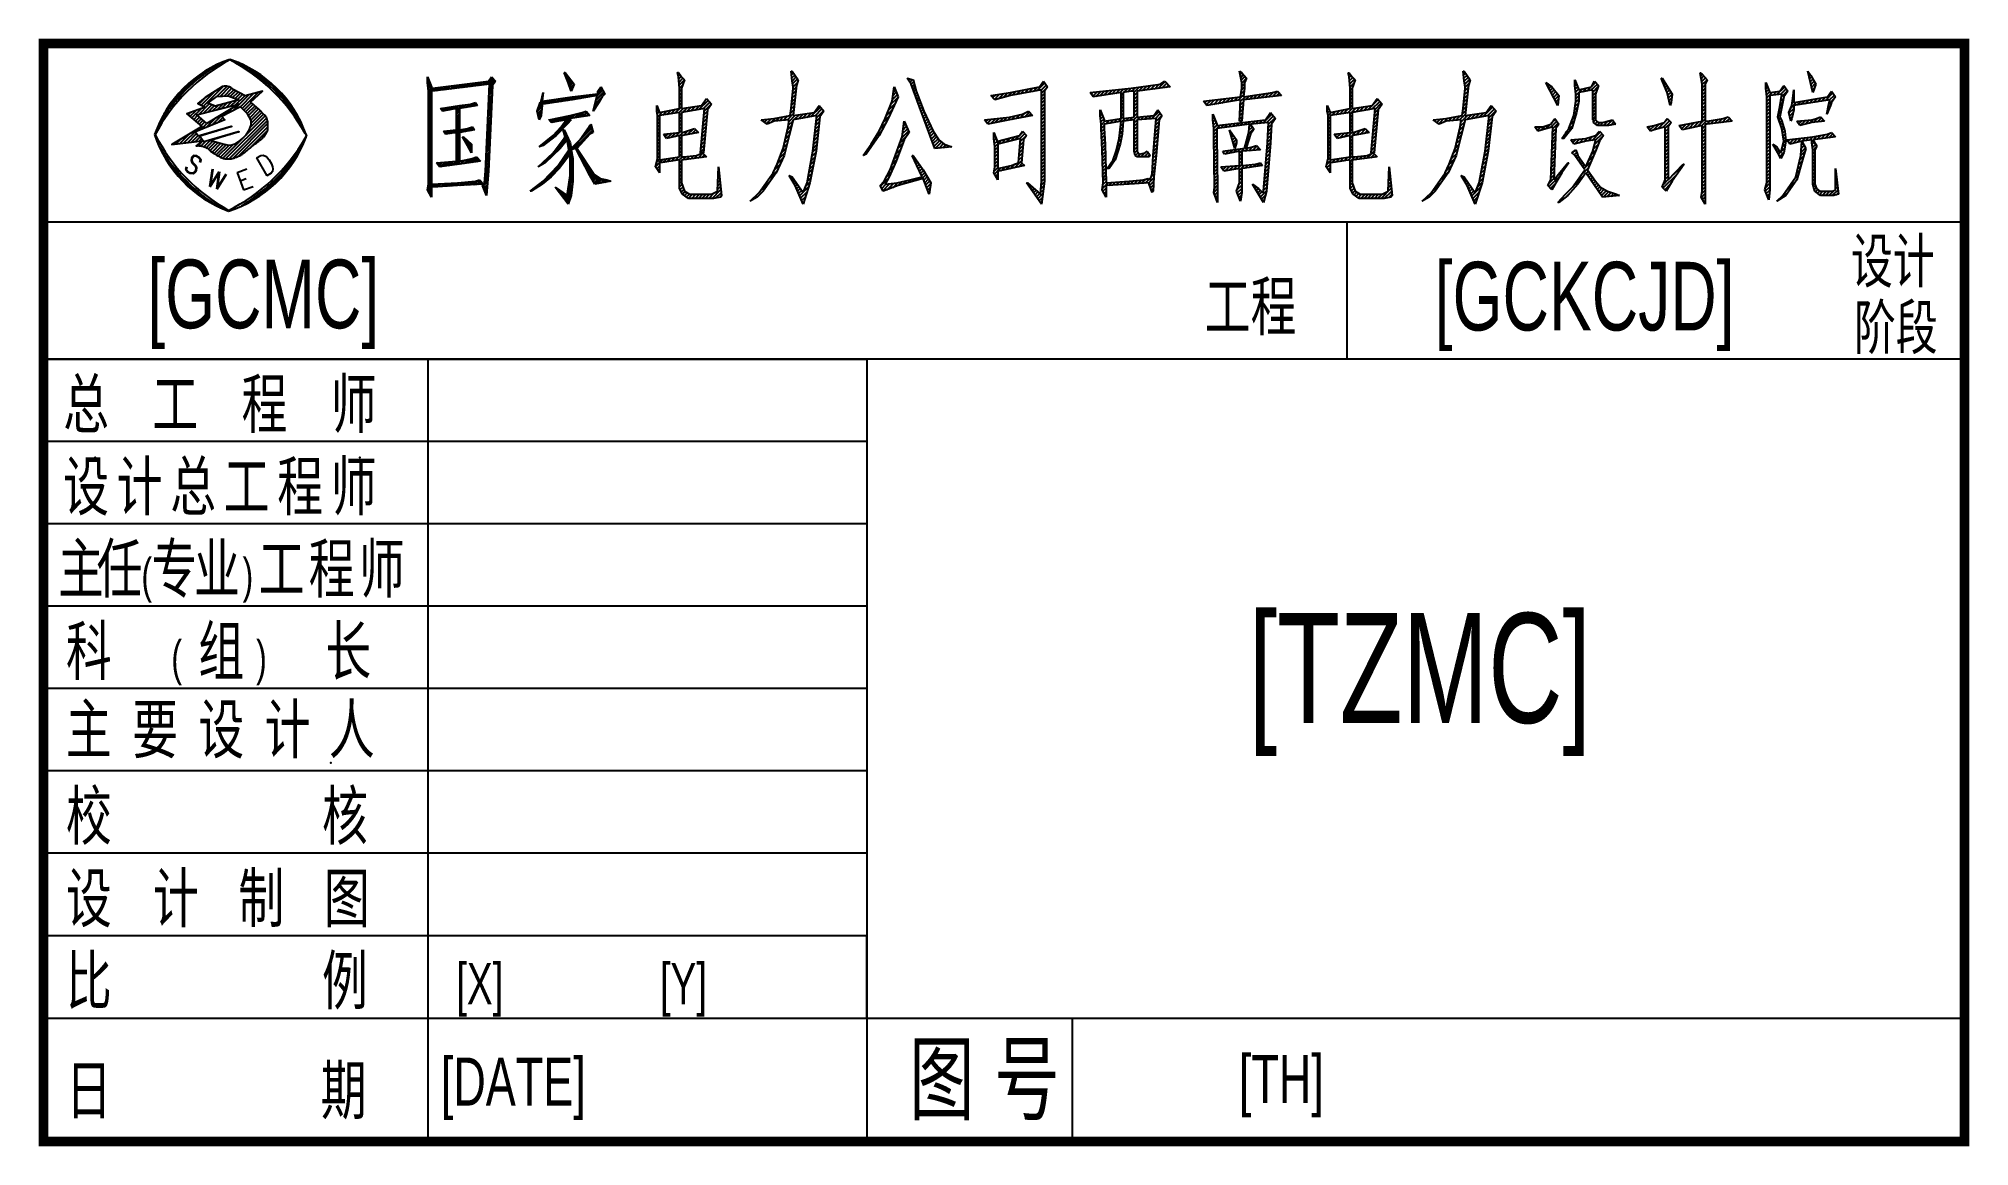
# Model space of a CAD drawing. Extents: x -140 to 0, y 0 to 80.
import ezdxf
from ezdxf.enums import TextEntityAlignment as Align

# ---------------------------------------------------------------- set-up
doc = ezdxf.new("R2010")
doc.units = 0
doc.header["$MEASUREMENT"] = 0
doc.layers.get('0').update_dxf_attribs({"linetype": 'CONTINUOUS'})
doc.layers.add('TB', color=7, linetype='CONTINUOUS')
doc.styles.add('LZ_FONTS_FS', font='hxm.ttf', dxfattribs={"width": 0.7, "height": 3.5})
doc.styles.add('SWED', font='romans', dxfattribs={"bigfont": 'hztxt12a'})

msp = doc.modelspace()

# ---------------------------------------------------------------- texts
at = {"layer": 'TB', "style": 'SWED'}
for s, height, rotation, width, p in [('s', 2, 330, 0.75, (-129.87, 70.86)), ('D', 1.5, 30, 0.8, (-123.89, 70.26)), ('w', 1.9, 340, 0.8, (-128.29, 69.71))]:
    msp.add_text(s, height=height, rotation=rotation, dxfattribs=dict(at, width=width)).set_placement(p)
msp.add_text('E', height=1.35, rotation=20, dxfattribs=at).set_placement((-125.64, 69.25))
at = {"layer": 'TB', "style": 'LZ_FONTS_FS', "width": 0.7}
for s, height, p in [('设计', 3.2, (-8.28, 62.57)), ('[GCMC]', 5, (-132.43, 59.25)), ('[GCKCJD]', 5, (-38.61, 59.09)), ('工程', 3.5, (-55.37, 59.1)), ('阶段', 3.2, (-8.07, 57.73)), ('总', 3.5, (-138.56, 52)), ('工', 3.5, (-132.06, 52)), ('程', 3.5, (-125.56, 52)), ('师', 3.5, (-119.06, 52)), ('设', 3.5, (-138.56, 46)), ('计', 3.5, (-134.66, 46)), ('总', 3.5, (-130.76, 46)), ('工', 3.5, (-126.86, 46)), ('程', 3.5, (-122.96, 46)), ('师', 3.5, (-119.06, 46)), ('主', 3.5, (-138.94, 40)), ('任', 3.5, (-136.12, 40)), ('专', 3.5, (-132.13, 40)), ('业', 3.5, (-129.03, 40)), ('程', 3.5, (-120.67, 40)), ('师', 3.5, (-117.01, 40)), ('(', 2.5, (-132.86, 40)), (')', 2.5, (-125.49, 40)), ('工', 3.5, (-124.32, 40)), ('科', 3.5, (-138.36, 34)), ('组', 3.5, (-128.71, 34)), ('(', 2.5, (-130.68, 34)), (')', 2.5, (-124.5, 34)), ('长', 3.5, (-119.46, 34)), ('主', 3.5, (-138.36, 28.3)), ('要', 3.5, (-133.53, 28.3)), ('设', 3.5, (-128.71, 28.3)), ('计', 3.5, (-123.88, 28.3)), ('人', 3.5, (-119.2, 28.3)), ('校', 3.5, (-138.36, 22)), ('核', 3.5, (-119.7, 22)), ('设', 3.5, (-138.36, 16)), ('计', 3.5, (-132.02, 16)), ('制', 3.5, (-125.79, 16)), ('图', 3.5, (-119.56, 16)), ('比', 3.5, (-138.36, 10)), ('例', 3.5, (-119.7, 10)), ('[X]', 3, (-109.92, 10)), ('[Y]', 3, (-95.08, 10)), ('图', 5, (-76.92, 2.1)), ('号', 5, (-70.72, 2.1)), ('日', 3.5, (-138.36, 2.01)), ('期', 3.5, (-119.79, 2.01)), ('[DATE]', 3.5, (-111.04, 2.62)), ('[TH]', 3.5, (-52.88, 2.81))]:
    msp.add_text(s, height=height, dxfattribs=at).set_placement(p)
msp.add_text('[TZMC]', height=8, dxfattribs=at).set_placement((-39.7, 30.5), align=Align.CENTER)

# ---------------------------------------------------------------- linework, layer by layer
at = {"color": 7}
for p, q in [((-112, 77.56), (-111.71, 76.83)), ((-112, 77.15), (-112, 77.56)), ((-107.57, 77.25), (-107.35, 77.56)), ((-107.35, 77.56), (-107.06, 77.25)), ((-102.06, 77.88), (-101.99, 77.88)), ((-101.77, 77.15), (-102.06, 77.88)), ((-101.99, 77.88), (-101.99, 77.88)), ((-101.99, 77.88), (-101.33, 77.04)), ((-93.79, 77.88), (-93.72, 77.88)), ((-93.72, 77.56), (-93.79, 77.88)), ((-93.72, 77.88), (-93.5, 77.56)), ((-93.64, 76.73), (-93.72, 77.56)), ((-93.5, 77.56), (-93.28, 77.35)), ((-85.52, 77.98), (-85.44, 77.98)), ((-85.44, 77.25), (-85.52, 77.98)), ((-85.44, 77.98), (-85.01, 77.35)), ((-77.06, 77.46), (-76.63, 77.35)), ((-76.77, 77.04), (-77.06, 77.46)), ((-52.83, 77.98), (-52.68, 77.87)), ((-52.68, 77.14), (-52.83, 77.98)), ((-52.68, 77.87), (-52.32, 77.46)), ((-52.32, 77.46), (-52.47, 77.14)), ((-44.92, 77.87), (-44.85, 77.87)), ((-44.85, 77.56), (-44.92, 77.87)), ((-44.85, 77.87), (-44.63, 77.56)), ((-44.78, 76.73), (-44.85, 77.56)), ((-44.63, 77.56), (-44.41, 77.35)), ((-36.54, 77.98), (-36.47, 77.98)), ((-36.47, 77.25), (-36.54, 77.98)), ((-36.47, 77.98), (-36.03, 77.35)), ((-22.1, 77.46), (-22.1, 77.46)), ((-21.67, 76.42), (-22.1, 77.46)), ((-22.1, 77.46), (-22.03, 77.46)), ((-22.03, 77.46), (-21.3, 76.31)), ((-19.27, 77.87), (-19.12, 77.77)), ((-19.12, 77.04), (-19.27, 77.87)), ((-19.12, 77.77), (-18.76, 77.35)), ((-11.07, 76.42), (-11.43, 77.98)), ((-11.43, 77.98), (-11.21, 77.67)), ((-11.21, 77.67), (-10.85, 77.04)), ((-111.93, 76.52), (-112, 77.15)), ((-111.93, 69.75), (-111.93, 76.52)), ((-111.71, 76.83), (-111.71, 69.75)), ((-111.64, 76.73), (-107.57, 77.25)), ((-107.5, 77.04), (-111.64, 76.52)), ((-111.64, 76.52), (-111.64, 76.73)), ((-107.79, 70.69), (-107.5, 77.04)), ((-107.28, 76.94), (-107.57, 70.69)), ((-107.06, 77.25), (-107.28, 76.94)), ((-103.73, 75.79), (-103.59, 76.42)), ((-103.59, 76.42), (-103.66, 75.79)), ((-103.66, 75.79), (-101.48, 76.1)), ((-101.55, 76.52), (-101.77, 77.15)), ((-101.33, 77.04), (-101.55, 76.52)), ((-101.48, 76.1), (-99.81, 76.31)), ((-99.66, 76.21), (-101.48, 75.89)), ((-99.95, 75.06), (-99.66, 76.1)), ((-99.81, 76.31), (-99.59, 76.31)), ((-99.66, 76.1), (-99.66, 76.21)), ((-99.59, 76.52), (-99.37, 76.83)), ((-99.59, 76.31), (-99.59, 76.52)), ((-99.23, 76.21), (-99.52, 75.69)), ((-99.37, 76.83), (-99.08, 76.31)), ((-99.08, 76.31), (-99.23, 76.21)), ((-93.64, 75.27), (-93.64, 76.73)), ((-93.28, 77.35), (-93.5, 76.73)), ((-93.5, 76.73), (-93.5, 75.27)), ((-92.04, 75.48), (-91.68, 76)), ((-91.68, 76), (-91.32, 75.58)), ((-85.52, 75.27), (-85.37, 76.73)), ((-85.37, 76.83), (-85.44, 77.25)), ((-85.37, 76.73), (-85.37, 76.83)), ((-85.15, 76.73), (-85.37, 74.75)), ((-85.01, 77.35), (-85.15, 76.83)), ((-85.15, 76.83), (-85.15, 76.73)), ((-77.72, 76.1), (-78.44, 74.54)), ((-78.15, 75.79), (-78.01, 76.83)), ((-78.01, 76.83), (-78.01, 76.83)), ((-78.01, 76.83), (-77.72, 76.1)), ((-75.03, 72.35), (-76.77, 77.04)), ((-76.63, 77.35), (-76.41, 76.52)), ((-76.41, 76.52), (-75.83, 75.06)), ((-70.97, 76.21), (-69.52, 76.42)), ((-70.97, 76.21), (-70.97, 76.21)), ((-70.68, 75.9), (-70.97, 76.21)), ((-69.52, 76.21), (-70.68, 75.9)), ((-69.52, 76.42), (-67.41, 76.83)), ((-67.27, 76.63), (-69.52, 76.21)), ((-67.41, 76.83), (-67.12, 77.25)), ((-67.27, 69.96), (-67.27, 76.63)), ((-67.12, 77.25), (-66.83, 76.83)), ((-66.83, 76.83), (-67.05, 76.52)), ((-67.05, 76.52), (-67.05, 69.96)), ((-63.72, 76.42), (-60.74, 76.73)), ((-63.5, 76.1), (-63.72, 76.42)), ((-61.46, 76.42), (-63.5, 76.1)), ((-61.46, 74.54), (-61.46, 76.42)), ((-60.74, 76.52), (-61.32, 76.42)), ((-61.32, 76.42), (-61.32, 74.54)), ((-60.74, 76.73), (-58.63, 77.04)), ((-60.52, 76.52), (-60.74, 76.52)), ((-60.52, 74.64), (-60.52, 76.52)), ((-57.9, 76.83), (-60.3, 76.52)), ((-60.3, 76.52), (-60.3, 74.64)), ((-58.63, 77.04), (-58.27, 77.25)), ((-58.27, 77.25), (-57.9, 76.83)), ((-55.45, 75.79), (-52.76, 76.1)), ((-52.76, 76.1), (-52.68, 76.73)), ((-52.68, 76.73), (-52.68, 77.14)), ((-52.47, 76.73), (-52.54, 76.1)), ((-52.54, 76.1), (-50.43, 76.42)), ((-49.78, 76.21), (-52.54, 75.9)), ((-52.47, 77.14), (-52.47, 76.73)), ((-52.47, 76.73), (-52.47, 76.73)), ((-50.43, 76.42), (-50.07, 76.52)), ((-50.07, 76.52), (-49.78, 76.21)), ((-44.78, 75.27), (-44.78, 76.73)), ((-44.41, 77.35), (-44.63, 76.73)), ((-44.63, 76.73), (-44.63, 75.27)), ((-43.18, 75.48), (-42.81, 76)), ((-42.81, 76), (-42.45, 75.58)), ((-36.54, 75.27), (-36.39, 76.73)), ((-36.39, 76.83), (-36.47, 77.25)), ((-36.39, 76.73), (-36.39, 76.83)), ((-36.17, 76.73), (-36.39, 74.75)), ((-36.03, 77.35), (-36.17, 76.83)), ((-36.17, 76.83), (-36.17, 76.73)), ((-30.52, 77.15), (-30.08, 76.83)), ((-29.65, 75.48), (-30.52, 77.15)), ((-30.08, 76.83), (-29.58, 76.21)), ((-29.58, 76.21), (-29.65, 75.48)), ((-28.41, 77.35), (-28.12, 76.62)), ((-28.41, 76.94), (-28.41, 77.35)), ((-28.34, 76.31), (-28.41, 76.94)), ((-28.34, 75.79), (-28.34, 76.31)), ((-28.12, 76.62), (-27.18, 76.83)), ((-27.1, 76.62), (-28.12, 76.42)), ((-28.12, 76.42), (-28.12, 75.79)), ((-27.18, 76.83), (-26.96, 77.25)), ((-27.1, 74.44), (-27.1, 76.62)), ((-26.96, 77.25), (-26.67, 76.94)), ((-26.67, 76.94), (-26.89, 76.31)), ((-26.89, 76.31), (-26.89, 74.44)), ((-21.45, 75.48), (-21.67, 76.42)), ((-21.3, 76.31), (-21.38, 75.69)), ((-19.12, 74.33), (-19.12, 77.04)), ((-18.76, 77.35), (-18.9, 77.04)), ((-18.9, 77.04), (-18.9, 74.33)), ((-14.48, 77.15), (-14.19, 76.42)), ((-14.48, 76.73), (-14.48, 77.15)), ((-14.41, 76.1), (-14.48, 76.73)), ((-14.41, 69.85), (-14.41, 76.1)), ((-14.19, 76.42), (-13.47, 76.52)), ((-13.32, 76.31), (-14.19, 76.21)), ((-14.19, 76.21), (-14.19, 69.33)), ((-13.47, 76.52), (-13.18, 76.94)), ((-13.47, 75.38), (-13.32, 76.31)), ((-13.18, 76.1), (-13.47, 74.65)), ((-13.18, 76.94), (-12.89, 76.52)), ((-12.89, 76.52), (-13.18, 76.1)), ((-12.6, 75.48), (-12.52, 76)), ((-12.52, 76), (-12.45, 76.62)), ((-12.45, 76.62), (-12.45, 75.69)), ((-12.45, 75.69), (-9.98, 76.1)), ((-10.85, 77.04), (-11.07, 76.42)), ((-11.07, 76.42), (-11.07, 76.42)), ((-9.98, 76.1), (-9.69, 76.52)), ((-9.69, 76.52), (-9.4, 76.1)), ((-9.4, 76.1), (-9.69, 75.69)), ((-111.06, 75.27), (-109.68, 75.48)), ((-110.91, 75.06), (-111.06, 75.27)), ((-109.9, 75.27), (-110.91, 75.06)), ((-109.9, 73.71), (-109.9, 75.27)), ((-109.68, 75.48), (-108.88, 75.58)), ((-108.37, 75.48), (-109.68, 75.27)), ((-109.68, 75.27), (-109.68, 73.71)), ((-108.88, 75.58), (-108.51, 75.69)), ((-108.51, 75.69), (-108.37, 75.48)), ((-104.02, 75.06), (-103.8, 75.69)), ((-103.88, 74.44), (-104.02, 75.06)), ((-103.73, 74.75), (-103.88, 74.44)), ((-103.8, 75.69), (-103.73, 75.79)), ((-103.66, 75.48), (-103.73, 74.75)), ((-103.66, 75.69), (-103.66, 75.48)), ((-103.59, 75.58), (-103.66, 75.69)), ((-101.48, 75.89), (-103.59, 75.58)), ((-103.15, 74.44), (-101.62, 74.75)), ((-101.62, 74.75), (-100.75, 74.96)), ((-100.17, 74.75), (-101.62, 74.54)), ((-100.75, 74.96), (-100.46, 75.06)), ((-100.46, 75.06), (-100.17, 74.75)), ((-99.52, 75.69), (-99.95, 75.06)), ((-99.95, 75.06), (-99.95, 75.06)), ((-95.31, 75.48), (-95.1, 74.96)), ((-95.31, 75.06), (-95.31, 75.48)), ((-95.24, 74.75), (-95.31, 75.06)), ((-95.24, 71.62), (-95.24, 74.75)), ((-95.1, 74.96), (-93.64, 75.27)), ((-93.64, 74.96), (-95.1, 74.75)), ((-95.1, 74.75), (-95.1, 71.52)), ((-93.64, 73.5), (-93.64, 74.96)), ((-93.5, 75.27), (-92.04, 75.48)), ((-91.83, 75.27), (-93.5, 74.96)), ((-93.5, 74.96), (-93.5, 73.5)), ((-92.12, 72.04), (-91.83, 75.27)), ((-91.61, 75.17), (-91.9, 72.04)), ((-91.32, 75.58), (-91.61, 75.17)), ((-86.75, 74.54), (-85.59, 74.75)), ((-85.59, 74.75), (-85.52, 75.27)), ((-85.37, 74.75), (-83.84, 74.96)), ((-83.63, 74.75), (-85.37, 74.44)), ((-83.92, 72.15), (-83.63, 74.75)), ((-83.84, 74.96), (-83.48, 75.48)), ((-83.41, 74.65), (-83.7, 72.15)), ((-83.48, 75.48), (-83.12, 75.06)), ((-83.12, 75.06), (-83.41, 74.65)), ((-78.66, 74.54), (-78.15, 75.79)), ((-75.83, 75.06), (-75.17, 73.6)), ((-71.41, 74.44), (-69.59, 74.64)), ((-69.59, 74.64), (-68.65, 74.85)), ((-67.92, 74.75), (-69.59, 74.44)), ((-68.65, 74.85), (-68.21, 75.06)), ((-68.21, 75.06), (-67.92, 74.75)), ((-62.99, 75.17), (-62.7, 74.44)), ((-62.99, 74.75), (-62.99, 75.17)), ((-62.92, 74.13), (-62.99, 74.75)), ((-61.32, 74.54), (-60.52, 74.64)), ((-60.52, 74.64), (-60.52, 74.64)), ((-60.3, 74.64), (-59.07, 74.75)), ((-59.07, 74.75), (-58.78, 75.17)), ((-58.78, 75.17), (-58.49, 74.75)), ((-58.49, 74.75), (-58.7, 74.44)), ((-55.23, 75.48), (-55.45, 75.79)), ((-52.76, 75.9), (-55.23, 75.48)), ((-54.79, 74.85), (-54.5, 74.13)), ((-54.79, 74.44), (-54.79, 74.85)), ((-52.83, 74.33), (-52.76, 75.9)), ((-52.54, 75.9), (-52.68, 74.33)), ((-50.94, 74.44), (-50.58, 74.96)), ((-50.58, 74.96), (-50.21, 74.54)), ((-46.45, 75.48), (-46.23, 74.96)), ((-46.45, 75.06), (-46.45, 75.48)), ((-46.37, 74.75), (-46.45, 75.06)), ((-46.37, 71.63), (-46.37, 74.75)), ((-46.23, 74.96), (-44.78, 75.27)), ((-44.78, 74.96), (-46.23, 74.75)), ((-46.23, 74.75), (-46.23, 71.52)), ((-44.78, 73.5), (-44.78, 74.96)), ((-44.63, 75.27), (-43.18, 75.48)), ((-42.96, 75.27), (-44.63, 74.96)), ((-44.63, 74.96), (-44.63, 73.5)), ((-43.25, 72.04), (-42.96, 75.27)), ((-42.74, 75.17), (-43.03, 72.04)), ((-42.45, 75.58), (-42.74, 75.17)), ((-37.77, 74.54), (-36.61, 74.75)), ((-36.61, 74.75), (-36.54, 75.27)), ((-36.39, 74.75), (-34.87, 74.96)), ((-34.65, 74.75), (-36.39, 74.44)), ((-34.94, 72.15), (-34.65, 74.75)), ((-34.87, 74.96), (-34.5, 75.48)), ((-34.43, 74.65), (-34.72, 72.15)), ((-34.5, 75.48), (-34.14, 75.06)), ((-34.14, 75.06), (-34.43, 74.65)), ((-29.65, 75.48), (-29.65, 75.48)), ((-28.85, 73.81), (-28.48, 74.75)), ((-28.27, 74.96), (-28.63, 73.81)), ((-28.48, 74.75), (-28.34, 75.79)), ((-28.12, 75.79), (-28.27, 74.96)), ((-21.38, 75.69), (-21.45, 75.48)), ((-17.6, 74.54), (-17.23, 74.65)), ((-17.23, 74.65), (-16.94, 74.33)), ((-13.61, 74.65), (-13.47, 75.38)), ((-13.32, 73.81), (-13.61, 74.65)), ((-13.47, 74.65), (-13.32, 74.33)), ((-12.81, 74.96), (-12.6, 75.48)), ((-12.67, 74.33), (-12.81, 74.96)), ((-12.45, 75.17), (-12.6, 74.54)), ((-9.83, 75.89), (-12.45, 75.48)), ((-12.45, 75.48), (-12.45, 75.17)), ((-10.78, 74.54), (-10.49, 74.65)), ((-10.49, 74.65), (-10.2, 74.33)), ((-10.05, 74.85), (-9.91, 75.48)), ((-9.76, 75.48), (-10.05, 74.85)), ((-9.91, 75.48), (-9.83, 75.89)), ((-9.91, 75.48), (-9.91, 75.48)), ((-9.69, 75.69), (-9.76, 75.48)), ((-110.84, 73.6), (-109.9, 73.71)), ((-110.69, 73.4), (-110.84, 73.6)), ((-109.9, 73.5), (-110.69, 73.4)), ((-109.9, 71.42), (-109.9, 73.5)), ((-109.68, 73.71), (-109.1, 73.81)), ((-108.59, 73.71), (-109.68, 73.5)), ((-109.68, 73.5), (-109.68, 71.42)), ((-109.46, 73.19), (-109.39, 73.19)), ((-109.1, 72.56), (-109.46, 73.19)), ((-109.39, 73.19), (-109.39, 73.19)), ((-109.39, 73.19), (-108.81, 72.67)), ((-109.1, 73.81), (-108.73, 73.92)), ((-108.73, 73.92), (-108.59, 73.71)), ((-103.88, 72.46), (-102.86, 73.29)), ((-102.64, 73.29), (-103.59, 72.56)), ((-103, 74.23), (-103.15, 74.44)), ((-101.91, 74.44), (-103, 74.23)), ((-102.86, 73.29), (-102.28, 73.92)), ((-102.86, 72.04), (-101.99, 73.19)), ((-101.84, 74.12), (-102.64, 73.29)), ((-102.64, 73.29), (-102.64, 73.29)), ((-102.28, 73.92), (-101.91, 74.44)), ((-102.13, 73.71), (-102.06, 73.71)), ((-101.99, 73.19), (-102.13, 73.71)), ((-102.06, 73.71), (-101.62, 72.77)), ((-101.62, 74.54), (-101.91, 74.44)), ((-101.91, 74.44), (-101.55, 74.44)), ((-101.55, 74.44), (-101.84, 74.12)), ((-100.17, 73.4), (-101.12, 72.35)), ((-100.9, 72.98), (-100.1, 74.12)), ((-99.95, 73.5), (-100.17, 73.4)), ((-100.1, 74.12), (-99.95, 73.5)), ((-94.8, 73.4), (-93.64, 73.5)), ((-94.59, 73.08), (-94.8, 73.4)), ((-93.64, 73.29), (-94.59, 73.08)), ((-93.64, 71.73), (-93.64, 73.29)), ((-93.5, 73.5), (-93.42, 73.5)), ((-93.5, 73.29), (-93.5, 71.73)), ((-93.42, 73.29), (-93.5, 73.29)), ((-93.42, 73.5), (-92.55, 73.81)), ((-92.26, 73.5), (-93.42, 73.29)), ((-92.55, 73.81), (-92.26, 73.5)), ((-87.7, 74.44), (-86.75, 74.54)), ((-87.7, 74.44), (-87.7, 74.44)), ((-87.26, 74.12), (-87.7, 74.44)), ((-86.75, 74.33), (-87.26, 74.12)), ((-85.66, 74.44), (-86.75, 74.33)), ((-86.1, 72.35), (-85.73, 73.92)), ((-85.66, 73.29), (-86.02, 71.83)), ((-85.73, 73.92), (-85.66, 74.44)), ((-85.37, 74.44), (-85.66, 73.29)), ((-79.1, 73.29), (-80.04, 71.94)), ((-79.68, 72.67), (-79.1, 73.6)), ((-79.1, 73.6), (-78.66, 74.54)), ((-78.44, 74.54), (-79.1, 73.29)), ((-78.3, 70.79), (-77.43, 73.19)), ((-77.43, 73.19), (-77.28, 74.33)), ((-77.28, 74.33), (-76.92, 73.5)), ((-76.92, 73.5), (-77.28, 72.98)), ((-75.17, 73.6), (-74.74, 72.98)), ((-71.41, 74.44), (-71.41, 74.44)), ((-71.19, 74.13), (-71.41, 74.44)), ((-69.59, 74.44), (-71.19, 74.13)), ((-70.75, 73.5), (-70.46, 72.77)), ((-70.75, 73.08), (-70.75, 73.5)), ((-70.46, 72.87), (-68.86, 73.29)), ((-68.86, 73.29), (-68.65, 73.6)), ((-68.65, 73.6), (-68.35, 73.29)), ((-68.35, 73.29), (-68.57, 72.98)), ((-62.92, 73.81), (-62.92, 74.13)), ((-62.84, 72.25), (-62.92, 73.81)), ((-62.7, 74.33), (-61.46, 74.54)), ((-62.7, 74.44), (-62.7, 74.33)), ((-61.46, 74.33), (-62.7, 74.13)), ((-62.7, 74.13), (-62.7, 73.81)), ((-62.7, 73.81), (-62.63, 72.67)), ((-61.61, 73.08), (-61.46, 74.33)), ((-61.39, 73.4), (-61.54, 72.67)), ((-61.32, 74.33), (-61.39, 73.4)), ((-60.52, 74.44), (-61.32, 74.33)), ((-60.52, 72.15), (-60.52, 74.44)), ((-58.92, 74.54), (-60.3, 74.44)), ((-60.3, 74.44), (-60.3, 72.15)), ((-59.14, 71.83), (-58.92, 74.54)), ((-58.7, 74.44), (-58.92, 71.83)), ((-54.72, 73.81), (-54.79, 74.44)), ((-54.72, 73.19), (-54.72, 73.81)), ((-54.65, 69.54), (-54.72, 73.19)), ((-54.5, 74.02), (-50.94, 74.44)), ((-52.1, 74.13), (-54.5, 73.81)), ((-54.5, 74.13), (-54.5, 74.02)), ((-54.5, 73.81), (-54.5, 73.19)), ((-54.5, 73.19), (-54.43, 69.54)), ((-53.56, 73.71), (-53.05, 72.98)), ((-53.19, 72.35), (-53.56, 73.71)), ((-52.68, 74.33), (-52.83, 74.33)), ((-52.47, 72.35), (-52.17, 73.5)), ((-52.03, 73.4), (-52.32, 72.46)), ((-52.17, 73.5), (-52.1, 74.13)), ((-50.72, 74.23), (-52.03, 74.13)), ((-52.03, 74.13), (-51.81, 73.81)), ((-52.03, 74.13), (-52.03, 74.13)), ((-51.81, 73.71), (-52.03, 73.4)), ((-51.81, 73.81), (-51.81, 73.71)), ((-50.79, 72.77), (-50.72, 74.23)), ((-50.5, 74.13), (-50.58, 72.77)), ((-50.21, 74.54), (-50.5, 74.13)), ((-45.94, 73.4), (-44.78, 73.5)), ((-45.72, 73.08), (-45.94, 73.4)), ((-44.78, 73.29), (-45.72, 73.08)), ((-44.78, 71.73), (-44.78, 73.29)), ((-44.63, 73.5), (-44.56, 73.5)), ((-44.63, 73.29), (-44.63, 71.73)), ((-44.56, 73.29), (-44.63, 73.29)), ((-44.56, 73.5), (-43.68, 73.81)), ((-43.39, 73.5), (-44.56, 73.29)), ((-43.68, 73.81), (-43.39, 73.5)), ((-38.72, 74.44), (-37.77, 74.54)), ((-38.72, 74.44), (-38.72, 74.44)), ((-38.28, 74.12), (-38.72, 74.44)), ((-37.77, 74.33), (-38.28, 74.12)), ((-36.68, 74.44), (-37.77, 74.33)), ((-37.12, 72.35), (-36.76, 73.92)), ((-36.68, 73.29), (-37.05, 71.83)), ((-36.76, 73.92), (-36.68, 74.44)), ((-36.39, 74.44), (-36.68, 73.29)), ((-31.1, 73.6), (-31.32, 73.92)), ((-31.32, 73.92), (-31.32, 73.92)), ((-31.32, 73.92), (-30.74, 73.92)), ((-30.01, 73.92), (-31.1, 73.6)), ((-30.74, 73.92), (-30.16, 74.12)), ((-30.16, 74.12), (-29.87, 74.54)), ((-30.16, 70.06), (-30.01, 73.92)), ((-29.79, 73.81), (-29.94, 70.06)), ((-29.87, 74.54), (-29.58, 74.12)), ((-29.58, 74.12), (-29.79, 73.81)), ((-29.36, 73.08), (-28.85, 73.81)), ((-28.63, 73.81), (-29.21, 73.08)), ((-27.61, 73.08), (-26.89, 73.29)), ((-27.03, 74.44), (-27.1, 74.44)), ((-27.03, 74.23), (-27.03, 74.44)), ((-26.74, 74.02), (-27.03, 74.23)), ((-26.89, 74.44), (-26.67, 74.23)), ((-26.89, 73.29), (-26.6, 73.6)), ((-25.94, 74.02), (-26.74, 74.02)), ((-26.67, 74.23), (-26.38, 74.23)), ((-26.6, 73.6), (-26.31, 73.29)), ((-26.31, 73.29), (-26.6, 72.88)), ((-26.38, 74.23), (-25.65, 74.44)), ((-25.43, 74.12), (-25.94, 74.02)), ((-25.94, 74.02), (-25.94, 74.02)), ((-25.65, 74.44), (-25.43, 74.12)), ((-23.12, 73.92), (-22.61, 74.02)), ((-22.9, 73.6), (-23.12, 73.92)), ((-23.12, 73.92), (-23.12, 73.92)), ((-22.61, 73.71), (-22.9, 73.6)), ((-22.61, 74.02), (-21.88, 74.23)), ((-21.81, 73.92), (-22.61, 73.71)), ((-21.88, 74.23), (-21.67, 74.54)), ((-21.81, 70.06), (-21.81, 73.92)), ((-21.67, 74.54), (-21.38, 74.23)), ((-21.38, 74.23), (-21.59, 73.92)), ((-21.59, 73.92), (-21.59, 70.06)), ((-20.79, 74.02), (-19.12, 74.33)), ((-20.58, 73.71), (-20.79, 74.02)), ((-19.12, 74.02), (-20.58, 73.71)), ((-19.12, 69.23), (-19.12, 74.02)), ((-18.9, 74.33), (-18.76, 74.33)), ((-18.9, 74.12), (-18.9, 68.29)), ((-18.76, 74.12), (-18.9, 74.12)), ((-18.76, 74.33), (-17.6, 74.54)), ((-16.94, 74.33), (-18.76, 74.12)), ((-13.32, 74.33), (-13.1, 73.6)), ((-13.18, 72.88), (-13.32, 73.81)), ((-13.1, 73.6), (-13.03, 72.88)), ((-12.96, 72.98), (-11.07, 73.19)), ((-12.6, 74.54), (-12.67, 74.33)), ((-12.23, 74.33), (-11.14, 74.44)), ((-12.23, 74.33), (-12.23, 74.33)), ((-12.01, 74.02), (-12.23, 74.33)), ((-11.14, 74.23), (-12.01, 74.02)), ((-11.14, 74.44), (-10.78, 74.54)), ((-10.2, 74.33), (-11.14, 74.23)), ((-11.07, 73.19), (-9.98, 73.39)), ((-9.4, 73.19), (-11.07, 72.98)), ((-9.98, 73.39), (-9.69, 73.5)), ((-9.69, 73.5), (-9.4, 73.19)), ((-108.81, 72.04), (-109.1, 72.56)), ((-108.81, 72.67), (-108.81, 72.04)), ((-103.95, 71), (-102.86, 72.04)), ((-103.59, 72.56), (-103.88, 72.46)), ((-102.35, 72.35), (-103.44, 71.31)), ((-102.5, 71.1), (-101.7, 72.25)), ((-101.62, 71.94), (-102.42, 70.9)), ((-101.84, 72.98), (-102.35, 72.35)), ((-101.7, 72.25), (-101.84, 72.98)), ((-101.62, 72.77), (-101.55, 72.35)), ((-101.62, 70.38), (-101.62, 71.94)), ((-101.55, 72.35), (-100.9, 72.98)), ((-101.26, 72.35), (-101.55, 72.25)), ((-101.55, 72.25), (-101.41, 71.62)), ((-101.19, 72.35), (-101.26, 72.35)), ((-100.17, 70.38), (-101.19, 72.35)), ((-101.12, 72.35), (-101.12, 72.35)), ((-101.12, 72.35), (-99.88, 70.48)), ((-93.35, 71.73), (-92.41, 71.83)), ((-92.41, 71.83), (-91.97, 72.04)), ((-91.97, 72.04), (-92.12, 72.04)), ((-91.97, 72.04), (-91.97, 72.04)), ((-91.97, 72.04), (-91.68, 71.73)), ((-91.9, 72.04), (-91.97, 72.04)), ((-86.02, 71.83), (-86.61, 70.58)), ((-86.53, 71.21), (-86.1, 72.35)), ((-84.35, 69.85), (-83.92, 72.15)), ((-83.7, 72.15), (-84.14, 69.85)), ((-80.26, 71.83), (-79.68, 72.67)), ((-80.04, 71.94), (-80.26, 71.83)), ((-77.28, 72.98), (-77.86, 71.42)), ((-76.7, 71.83), (-76.63, 71.83)), ((-76.34, 71.1), (-76.7, 71.83)), ((-76.63, 71.83), (-75.9, 70.79)), ((-73.79, 72.46), (-75.03, 72.35)), ((-75.03, 72.35), (-75.03, 72.35)), ((-74.74, 72.98), (-74.37, 72.67)), ((-74.37, 72.67), (-73.79, 72.46)), ((-70.68, 72.46), (-70.75, 73.08)), ((-70.68, 71), (-70.68, 72.46)), ((-68.79, 73.08), (-70.46, 72.67)), ((-70.46, 72.77), (-70.46, 72.87)), ((-70.46, 72.67), (-70.46, 70.9)), ((-68.94, 71.31), (-68.79, 73.08)), ((-68.57, 72.98), (-68.72, 71.31)), ((-62.77, 69.85), (-62.84, 72.25)), ((-62.63, 72.67), (-62.55, 69.85)), ((-62.05, 71.52), (-61.83, 72.15)), ((-61.54, 72.67), (-61.9, 71.52)), ((-61.83, 72.15), (-61.61, 73.08)), ((-60.45, 71.83), (-60.52, 72.15)), ((-60.3, 71.73), (-60.45, 71.83)), ((-60.3, 72.15), (-60.3, 72.15)), ((-60.3, 72.15), (-60.16, 71.94)), ((-60.16, 71.94), (-59.72, 72.04)), ((-59.72, 72.04), (-59.57, 72.15)), ((-59.57, 72.15), (-59.36, 71.83)), ((-59.36, 71.83), (-59.43, 71.73)), ((-59.21, 70.48), (-59.14, 71.83)), ((-58.92, 71.83), (-59.07, 70.27)), ((-54.06, 72.15), (-52.61, 72.35)), ((-53.92, 71.94), (-54.06, 72.15)), ((-52.83, 72.15), (-53.92, 71.94)), ((-53.05, 72.77), (-53.19, 72.35)), ((-53.19, 72.35), (-53.19, 72.35)), ((-53.05, 72.98), (-53.05, 72.77)), ((-52.83, 71.1), (-52.83, 72.15)), ((-52.68, 72.15), (-52.68, 71.1)), ((-52.61, 72.15), (-52.68, 72.15)), ((-52.61, 72.35), (-52.47, 72.35)), ((-51.3, 72.25), (-52.61, 72.15)), ((-52.39, 72.35), (-51.88, 72.46)), ((-52.32, 72.46), (-52.39, 72.35)), ((-51.88, 72.46), (-51.59, 72.56)), ((-51.59, 72.56), (-51.3, 72.25)), ((-51.08, 69.23), (-50.79, 72.77)), ((-50.58, 72.77), (-50.87, 69.23)), ((-44.48, 71.73), (-43.54, 71.83)), ((-43.54, 71.83), (-43.1, 72.04)), ((-43.1, 72.04), (-43.25, 72.04)), ((-43.1, 72.04), (-43.1, 72.04)), ((-43.1, 72.04), (-42.81, 71.73)), ((-43.03, 72.04), (-43.1, 72.04)), ((-37.05, 71.83), (-37.63, 70.58)), ((-37.56, 71.21), (-37.12, 72.35)), ((-35.38, 69.85), (-34.94, 72.15)), ((-34.72, 72.15), (-35.16, 69.85)), ((-29.21, 73.08), (-29.36, 73.08)), ((-28.7, 72.98), (-27.61, 73.08)), ((-28.48, 72.67), (-28.7, 72.98)), ((-28.63, 72.04), (-28.34, 72.25)), ((-28.41, 71.83), (-28.63, 72.04)), ((-27.61, 72.88), (-28.48, 72.67)), ((-27.68, 70.79), (-28.41, 71.83)), ((-28.34, 72.25), (-28.19, 71.83)), ((-28.19, 71.83), (-27.61, 71)), ((-26.89, 72.98), (-27.61, 72.88)), ((-27.61, 71), (-27.1, 72.15)), ((-26.89, 72.15), (-27.47, 70.79)), ((-27.1, 72.15), (-26.89, 72.88)), ((-26.89, 72.88), (-26.89, 72.98)), ((-26.6, 72.88), (-26.89, 72.15)), ((-13.98, 72.67), (-13.68, 72.46)), ((-13.61, 72.04), (-13.98, 72.67)), ((-13.68, 72.46), (-13.39, 72.04)), ((-13.39, 71.62), (-13.61, 72.04)), ((-13.39, 72.04), (-13.18, 72.88)), ((-13.18, 72.04), (-13.39, 71.62)), ((-13.03, 72.88), (-13.18, 72.04)), ((-12.74, 72.67), (-12.96, 72.98)), ((-11.87, 72.88), (-12.74, 72.67)), ((-12.3, 70.27), (-11.94, 71.83)), ((-11.94, 71.83), (-11.87, 72.88)), ((-11.14, 72.98), (-11.87, 72.88)), ((-11.87, 72.88), (-11.87, 72.88)), ((-11.87, 72.88), (-11.58, 72.35)), ((-11.58, 72.35), (-11.8, 71.52)), ((-11.14, 72.77), (-11.14, 72.98)), ((-11.07, 72.25), (-11.14, 72.77)), ((-11.07, 72.98), (-10.78, 72.56)), ((-11.07, 69.75), (-11.07, 72.25)), ((-10.78, 72.46), (-10.92, 72.25)), ((-10.92, 72.25), (-10.92, 69.75)), ((-10.78, 72.56), (-10.78, 72.46)), ((-111.35, 71.31), (-109.9, 71.42)), ((-111.13, 71), (-111.35, 71.31)), ((-109.68, 71.21), (-111.13, 71)), ((-109.68, 71.42), (-108.73, 71.62)), ((-109.68, 71.42), (-109.68, 71.42)), ((-108.15, 71.42), (-109.68, 71.21)), ((-108.73, 71.62), (-108.44, 71.73)), ((-108.44, 71.73), (-108.15, 71.42)), ((-107.86, 69.85), (-107.79, 70.69)), ((-107.57, 70.69), (-107.64, 69.85)), ((-103.44, 71.31), (-103.95, 71)), ((-103.59, 69.96), (-102.5, 71.1)), ((-102.42, 70.9), (-103, 70.27)), ((-101.84, 68.92), (-101.62, 70.38)), ((-101.41, 71.62), (-101.41, 69.96)), ((-99.81, 69.75), (-100.17, 70.38)), ((-99.88, 70.48), (-99.44, 70.17)), ((-95.39, 71), (-95.24, 71.62)), ((-95.1, 70.58), (-95.39, 71)), ((-95.1, 71.52), (-93.64, 71.73)), ((-95.1, 71.42), (-95.1, 70.58)), ((-95.02, 71.31), (-95.1, 71.42)), ((-93.64, 71.52), (-95.02, 71.31)), ((-93.64, 71.73), (-93.64, 71.73)), ((-93.64, 69.44), (-93.64, 71.52)), ((-93.5, 71.73), (-93.35, 71.73)), ((-93.5, 71.52), (-93.5, 69.85)), ((-93.35, 71.52), (-93.5, 71.52)), ((-91.68, 71.73), (-93.35, 71.52)), ((-90.88, 69.23), (-90.81, 71)), ((-90.81, 71), (-90.59, 68.92)), ((-87.84, 69.13), (-86.82, 70.58)), ((-86.61, 70.58), (-87.55, 69.23)), ((-86.82, 70.58), (-86.53, 71.21)), ((-85.66, 70.38), (-85.44, 70.27)), ((-85.23, 69.65), (-85.66, 70.38)), ((-78.73, 69.96), (-78.3, 70.79)), ((-77.86, 71.42), (-78.37, 70.27)), ((-78.3, 70.79), (-78.3, 70.79)), ((-75.97, 70.27), (-76.34, 71.1)), ((-75.9, 70.79), (-75.32, 69.85)), ((-70.75, 70.58), (-70.68, 71)), ((-70.46, 70.06), (-70.75, 70.58)), ((-70.46, 70.9), (-69.45, 71.1)), ((-70.46, 70.9), (-70.46, 70.9)), ((-70.46, 70.79), (-70.46, 70.79)), ((-70.39, 70.69), (-70.46, 70.79)), ((-70.46, 70.79), (-70.46, 70.06)), ((-68.5, 71.1), (-70.39, 70.69)), ((-69.45, 71.1), (-69.23, 71.21)), ((-69.23, 71.21), (-68.94, 71.31)), ((-68.72, 71.31), (-68.5, 71.1)), ((-62.48, 70.9), (-62.05, 71.52)), ((-62.34, 70.9), (-62.48, 70.9)), ((-61.9, 71.52), (-62.34, 70.9)), ((-59.43, 71.73), (-60.3, 71.73)), ((-59.36, 70.06), (-59.21, 70.48)), ((-54.21, 71), (-52.83, 71.1)), ((-53.99, 70.69), (-54.21, 71)), ((-52.83, 70.9), (-53.99, 70.69)), ((-52.83, 69.85), (-52.83, 70.9)), ((-52.68, 71.1), (-52.61, 71.1)), ((-52.68, 70.9), (-52.68, 69.13)), ((-52.61, 70.9), (-52.68, 70.9)), ((-52.61, 71.1), (-51.67, 71.21)), ((-51.16, 71.1), (-52.61, 70.9)), ((-51.67, 71.21), (-51.3, 71.31)), ((-51.3, 71.31), (-51.16, 71.1)), ((-46.52, 71), (-46.37, 71.63)), ((-46.23, 70.58), (-46.52, 71)), ((-46.23, 71.52), (-44.78, 71.73)), ((-46.23, 71.42), (-46.23, 70.58)), ((-46.16, 71.31), (-46.23, 71.42)), ((-44.78, 71.52), (-46.16, 71.31)), ((-44.78, 71.73), (-44.78, 71.73)), ((-44.78, 69.44), (-44.78, 71.52)), ((-44.63, 71.73), (-44.48, 71.73)), ((-44.63, 71.52), (-44.63, 69.85)), ((-44.48, 71.52), (-44.63, 71.52)), ((-42.81, 71.73), (-44.48, 71.52)), ((-42.01, 69.23), (-41.94, 71)), ((-41.94, 71), (-41.72, 68.92)), ((-38.86, 69.12), (-37.85, 70.58)), ((-37.63, 70.58), (-38.57, 69.23)), ((-37.85, 70.58), (-37.56, 71.21)), ((-36.68, 70.38), (-36.47, 70.27)), ((-36.25, 69.65), (-36.68, 70.38)), ((-29.94, 70.06), (-28.92, 71.31)), ((-29.36, 70.58), (-29.79, 69.85)), ((-28.85, 71.31), (-29.36, 70.58)), ((-28.92, 71.31), (-28.85, 71.31)), ((-28.56, 69.54), (-27.68, 70.79)), ((-27.61, 70.58), (-28.19, 69.75)), ((-26.38, 68.81), (-27.61, 70.58)), ((-27.47, 70.79), (-26.89, 69.96)), ((-21.59, 70.06), (-20.5, 71.21)), ((-20.43, 71.21), (-21.3, 69.96)), ((-20.5, 71.21), (-20.43, 71.21)), ((-11.8, 71.52), (-12.23, 70.06)), ((-9.4, 70.9), (-9.18, 69.02)), ((-9.4, 69.33), (-9.4, 70.9)), ((-112, 69.33), (-111.93, 69.75)), ((-111.71, 68.81), (-112, 69.33)), ((-111.71, 69.75), (-109.82, 69.85)), ((-111.71, 69.75), (-111.71, 69.75)), ((-111.71, 69.65), (-111.71, 68.81)), ((-111.64, 69.54), (-111.71, 69.65)), ((-109.82, 69.65), (-111.64, 69.54)), ((-109.82, 69.85), (-108.51, 69.96)), ((-107.93, 69.75), (-109.82, 69.65)), ((-108.51, 69.96), (-108.22, 70.06)), ((-108.22, 70.06), (-107.93, 69.75)), ((-108.01, 69.65), (-107.93, 69.75)), ((-107.72, 68.92), (-108.01, 69.65)), ((-107.93, 69.75), (-107.86, 69.85)), ((-107.64, 69.85), (-107.72, 68.92)), ((-104.53, 69.23), (-103.59, 69.96)), ((-104.46, 69.23), (-104.53, 69.23)), ((-103.66, 69.75), (-104.46, 69.23)), ((-103, 70.27), (-103.66, 69.75)), ((-102.71, 69.54), (-101.84, 68.92)), ((-101.77, 68.29), (-102.71, 69.54)), ((-101.41, 69.96), (-101.55, 68.92)), ((-98.64, 69.96), (-99.81, 69.75)), ((-99.44, 70.17), (-98.94, 70.06)), ((-98.94, 70.06), (-98.64, 69.96)), ((-93.42, 69.02), (-93.64, 69.44)), ((-93.5, 69.85), (-93.5, 69.85)), ((-93.5, 69.85), (-93.28, 69.23)), ((-92.99, 68.71), (-93.42, 69.02)), ((-93.28, 69.23), (-92.92, 69.02)), ((-92.92, 69.02), (-91.32, 69.02)), ((-91.32, 69.02), (-90.88, 69.23)), ((-88.5, 68.5), (-87.84, 69.13)), ((-87.55, 69.23), (-87.99, 68.81)), ((-85.44, 70.27), (-84.64, 69.13)), ((-84.64, 68.29), (-85.23, 69.65)), ((-84.64, 69.13), (-84.35, 69.85)), ((-84.14, 69.85), (-84.64, 68.29)), ((-79.02, 69.65), (-78.73, 69.96)), ((-78.81, 69.23), (-79.02, 69.65)), ((-77.72, 69.65), (-78.81, 69.23)), ((-78.37, 70.27), (-78.66, 69.75)), ((-78.66, 69.75), (-77.79, 69.85)), ((-77.79, 69.85), (-76.85, 70.06)), ((-75.9, 70.17), (-77.72, 69.65)), ((-76.85, 70.06), (-75.97, 70.27)), ((-75.46, 69.02), (-75.9, 70.17)), ((-75.32, 69.85), (-75.46, 69.02)), ((-68.35, 69.85), (-68.28, 69.85)), ((-67.27, 68.29), (-68.35, 69.85)), ((-68.28, 69.85), (-67.34, 69.02)), ((-67.34, 69.02), (-67.27, 69.96)), ((-67.05, 69.96), (-67.27, 68.29)), ((-62.84, 69.33), (-62.77, 69.85)), ((-62.55, 68.81), (-62.84, 69.33)), ((-62.55, 69.75), (-62.56, 69.75)), ((-62.55, 69.85), (-60.88, 69.96)), ((-62.48, 69.65), (-62.55, 69.75)), ((-62.55, 69.75), (-62.55, 68.81)), ((-60.88, 69.75), (-62.48, 69.65)), ((-60.88, 69.96), (-59.86, 70.06)), ((-59.43, 69.85), (-60.88, 69.75)), ((-59.86, 70.06), (-59.5, 70.17)), ((-59.5, 70.17), (-59.36, 70.06)), ((-59.43, 69.75), (-59.43, 69.85)), ((-59.21, 69.13), (-59.43, 69.75)), ((-59.14, 69.23), (-59.21, 69.13)), ((-59.07, 70.27), (-59.14, 69.23)), ((-54.72, 69.13), (-54.65, 69.54)), ((-54.43, 68.4), (-54.72, 69.13)), ((-54.43, 69.54), (-54.43, 68.4)), ((-53.05, 69.23), (-52.83, 69.85)), ((-52.76, 68.5), (-53.05, 69.23)), ((-52.68, 69.13), (-52.76, 68.5)), ((-51.88, 69.75), (-51.45, 69.44)), ((-51.08, 68.4), (-51.88, 69.75)), ((-51.45, 69.44), (-51.16, 69.13)), ((-51.16, 69.13), (-51.08, 69.23)), ((-50.87, 69.23), (-51.08, 68.4)), ((-44.56, 69.02), (-44.78, 69.44)), ((-44.63, 69.85), (-44.63, 69.85)), ((-44.63, 69.85), (-44.41, 69.23)), ((-44.12, 68.71), (-44.56, 69.02)), ((-44.41, 69.23), (-44.05, 69.02)), ((-44.05, 69.02), (-42.45, 69.02)), ((-42.45, 69.02), (-42.01, 69.23)), ((-39.52, 68.5), (-38.86, 69.12)), ((-38.57, 69.23), (-39.01, 68.81)), ((-36.47, 70.27), (-35.67, 69.12)), ((-35.67, 68.29), (-36.25, 69.65)), ((-35.67, 69.12), (-35.38, 69.85)), ((-35.16, 69.85), (-35.67, 68.29)), ((-30.37, 69.65), (-30.16, 70.06)), ((-30.08, 69.33), (-30.37, 69.65)), ((-29.79, 69.85), (-30.08, 69.33)), ((-29.65, 68.4), (-29.07, 69.02)), ((-29.07, 69.02), (-28.56, 69.54)), ((-28.19, 69.75), (-28.92, 68.92)), ((-26.89, 69.96), (-26.52, 69.54)), ((-26.52, 69.54), (-26.01, 69.23)), ((-26.01, 69.23), (-25.36, 69.02)), ((-25.36, 69.02), (-25.14, 68.92)), ((-22.03, 69.54), (-21.81, 70.06)), ((-21.74, 69.23), (-22.03, 69.54)), ((-21.3, 69.96), (-21.74, 69.23)), ((-19.2, 68.81), (-19.12, 69.23)), ((-14.56, 69.33), (-14.41, 69.85)), ((-14.27, 68.6), (-14.56, 69.33)), ((-14.19, 69.33), (-14.27, 68.6)), ((-14.19, 69.33), (-14.2, 69.33)), ((-13.25, 68.92), (-12.3, 70.27)), ((-12.23, 70.06), (-13.03, 68.92)), ((-10.92, 69.23), (-11.07, 69.75)), ((-10.92, 69.75), (-10.78, 69.44)), ((-10.49, 68.92), (-10.92, 69.23)), ((-10.78, 69.44), (-10.56, 69.23)), ((-10.56, 69.23), (-9.62, 69.23)), ((-9.62, 69.23), (-9.4, 69.33)), ((-9.18, 69.02), (-9.54, 68.92)), ((-101.55, 68.92), (-101.77, 68.29)), ((-91.17, 68.71), (-92.99, 68.71)), ((-90.66, 68.81), (-91.17, 68.71)), ((-90.59, 68.92), (-90.66, 68.81)), ((-87.99, 68.81), (-88.5, 68.5)), ((-42.3, 68.71), (-44.12, 68.71)), ((-41.8, 68.81), (-42.3, 68.71)), ((-41.72, 68.92), (-41.8, 68.81)), ((-39.01, 68.81), (-39.52, 68.5)), ((-29.58, 68.4), (-29.65, 68.4)), ((-28.92, 68.92), (-29.58, 68.4)), ((-25.14, 68.92), (-26.38, 68.81)), ((-26.38, 68.81), (-26.38, 68.81)), ((-18.9, 68.29), (-19.2, 68.81)), ((-18.9, 68.29), (-18.91, 68.29)), ((-13.68, 68.5), (-13.25, 68.92)), ((-13.03, 68.92), (-13.68, 68.5)), ((-9.54, 68.92), (-10.49, 68.92))]:
    msp.add_line(p, q, dxfattribs=at)
at = {"color": 0}
for p, q in [((-112, 77.51), (-111.99, 77.52)), ((-112, 77.43), (-111.97, 77.47)), ((-107.81, 77), (-107.3, 77.51)), ((-107.72, 77.01), (-107.26, 77.47)), ((-102.04, 77.82), (-101.99, 77.87)), ((-102.02, 77.77), (-101.95, 77.83)), ((-101.97, 77.64), (-101.88, 77.74)), ((-101.95, 77.59), (-101.84, 77.69)), ((-101.9, 77.47), (-101.77, 77.6)), ((-101.88, 77.41), (-101.73, 77.55)), ((-101.83, 77.29), (-101.66, 77.46)), ((-101.8, 77.23), (-101.62, 77.41)), ((-93.78, 77.84), (-93.74, 77.88)), ((-93.73, 77.63), (-93.62, 77.74)), ((-93.7, 77.42), (-93.52, 77.6)), ((-93.68, 77.19), (-93.4, 77.47)), ((-85.51, 77.94), (-85.47, 77.98)), ((-85.49, 77.71), (-85.35, 77.85)), ((-85.47, 77.49), (-85.25, 77.7)), ((-85.44, 77.26), (-85.15, 77.56)), ((-85.41, 77.05), (-85.05, 77.41)), ((-76.97, 77.32), (-76.88, 77.41)), ((-52.82, 77.95), (-52.81, 77.97)), ((-52.79, 77.74), (-52.67, 77.86)), ((-52.75, 77.53), (-52.56, 77.73)), ((-52.71, 77.32), (-52.44, 77.6)), ((-52.68, 77.11), (-52.32, 77.46)), ((-44.89, 77.73), (-44.8, 77.81)), ((-44.84, 77.52), (-44.7, 77.66)), ((-44.82, 77.29), (-44.59, 77.53)), ((-44.8, 77.06), (-44.46, 77.4)), ((-36.53, 77.91), (-36.47, 77.98)), ((-36.53, 77.91), (-36.47, 77.98)), ((-36.51, 77.69), (-36.36, 77.83)), ((-36.51, 77.69), (-36.36, 77.83)), ((-36.49, 77.46), (-36.26, 77.69)), ((-36.49, 77.46), (-36.26, 77.69)), ((-36.46, 77.24), (-36.16, 77.54)), ((-36.46, 77.24), (-36.16, 77.54)), ((-36.43, 77.03), (-36.06, 77.4)), ((-36.43, 77.03), (-36.06, 77.4)), ((-19.26, 77.86), (-19.25, 77.87)), ((-19.26, 77.86), (-19.25, 77.87)), ((-19.23, 77.64), (-19.11, 77.76)), ((-19.23, 77.64), (-19.11, 77.76)), ((-19.19, 77.43), (-19, 77.63)), ((-19.19, 77.43), (-19, 77.63)), ((-19.15, 77.22), (-18.88, 77.49)), ((-19.15, 77.22), (-18.88, 77.49)), ((-11.39, 77.81), (-11.35, 77.85)), ((-11.39, 77.81), (-11.35, 77.85)), ((-11.35, 77.61), (-11.24, 77.71)), ((-11.35, 77.61), (-11.24, 77.71)), ((-11.3, 77.41), (-11.15, 77.56)), ((-11.3, 77.41), (-11.15, 77.56)), ((-11.25, 77.21), (-11.06, 77.4)), ((-11.25, 77.21), (-11.06, 77.4)), ((-128.67, 75.58), (-128.12, 76.13)), ((-128.5, 75.5), (-127.46, 76.55)), ((-128.34, 75.42), (-126.87, 76.88)), ((-127.36, 76.14), (-126.62, 76.88)), ((-127.1, 76.16), (-126.43, 76.83)), ((-126.84, 76.17), (-126.27, 76.74)), ((-126.58, 76.18), (-126.13, 76.63)), ((-126.39, 76.13), (-125.97, 76.54)), ((-126.21, 76.06), (-125.81, 76.46)), ((-126.19, 75.09), (-125.03, 76.25)), ((-126.03, 75.99), (-125.65, 76.37)), ((-126.03, 75.5), (-125.33, 76.19)), ((-125.85, 75.92), (-125.49, 76.28)), ((-125.67, 75.36), (-124.68, 76.35)), ((-125.52, 75.26), (-124.33, 76.45)), ((-112, 77.26), (-111.92, 77.35)), ((-112, 77.18), (-111.89, 77.29)), ((-111.99, 77.03), (-111.85, 77.17)), ((-111.98, 76.96), (-111.82, 77.11)), ((-111.96, 76.81), (-111.78, 76.99)), ((-111.96, 76.74), (-111.75, 76.94)), ((-111.94, 76.58), (-111.71, 76.81)), ((-111.93, 76.51), (-111.71, 76.73)), ((-111.93, 76.34), (-111.71, 76.56)), ((-111.93, 76.26), (-111.71, 76.48)), ((-111.93, 76.1), (-111.71, 76.31)), ((-111.93, 76.02), (-111.71, 76.24)), ((-111.93, 75.85), (-111.71, 76.07)), ((-111.93, 75.77), (-111.71, 75.99)), ((-111.64, 76.56), (-111.44, 76.75)), ((-111.64, 76.63), (-111.53, 76.74)), ((-111.49, 76.54), (-111.25, 76.78)), ((-111.4, 76.55), (-111.16, 76.79)), ((-111.2, 76.58), (-110.96, 76.81)), ((-111.11, 76.59), (-110.87, 76.83)), ((-110.92, 76.61), (-110.68, 76.85)), ((-110.83, 76.62), (-110.59, 76.86)), ((-110.64, 76.65), (-110.4, 76.89)), ((-110.55, 76.66), (-110.31, 76.9)), ((-110.35, 76.68), (-110.11, 76.92)), ((-110.26, 76.69), (-110.02, 76.94)), ((-110.07, 76.72), (-109.83, 76.96)), ((-109.98, 76.73), (-109.74, 76.97)), ((-109.79, 76.75), (-109.55, 77)), ((-109.7, 76.77), (-109.46, 77.01)), ((-109.51, 76.79), (-109.26, 77.03)), ((-109.42, 76.8), (-109.17, 77.04)), ((-109.22, 76.82), (-108.98, 77.07)), ((-109.13, 76.84), (-108.89, 77.08)), ((-108.94, 76.86), (-108.69, 77.11)), ((-108.85, 76.87), (-108.6, 77.12)), ((-108.66, 76.9), (-108.41, 77.14)), ((-108.57, 76.91), (-108.32, 77.15)), ((-108.37, 76.93), (-108.13, 77.18)), ((-108.28, 76.94), (-108.04, 77.19)), ((-108.09, 76.97), (-107.84, 77.21)), ((-108, 76.98), (-107.75, 77.23)), ((-107.56, 75.77), (-107.32, 76)), ((-107.55, 75.95), (-107.31, 76.18)), ((-107.54, 76.21), (-107.3, 76.44)), ((-107.54, 76.03), (-107.31, 76.26)), ((-107.53, 76.29), (-107.3, 76.52)), ((-107.52, 77.04), (-107.18, 77.38)), ((-107.52, 76.55), (-107.29, 76.78)), ((-107.52, 76.46), (-107.29, 76.7)), ((-107.51, 76.81), (-107.06, 77.25)), ((-107.51, 76.72), (-107.23, 77)), ((-107.5, 76.98), (-107.14, 77.34)), ((-103.65, 76.13), (-103.61, 76.17)), ((-103.63, 76.23), (-103.6, 76.26)), ((-102.56, 75.73), (-102.31, 75.98)), ((-102.36, 75.76), (-102.11, 76.01)), ((-102.27, 75.78), (-102.02, 76.03)), ((-102.07, 75.81), (-101.83, 76.05)), ((-101.98, 75.82), (-101.73, 76.07)), ((-101.78, 75.85), (-101.54, 76.1)), ((-101.76, 77.11), (-101.55, 77.32)), ((-101.74, 77.05), (-101.52, 77.28)), ((-101.69, 76.93), (-101.44, 77.18)), ((-101.69, 75.86), (-101.45, 76.11)), ((-101.67, 76.87), (-101.41, 77.14)), ((-101.63, 76.75), (-101.33, 77.04)), ((-101.61, 76.69), (-101.39, 76.91)), ((-101.57, 76.56), (-101.51, 76.62)), ((-101.49, 75.89), (-101.25, 76.13)), ((-101.4, 75.91), (-101.16, 76.14)), ((-101.19, 75.94), (-100.97, 76.17)), ((-101.1, 75.96), (-100.88, 76.18)), ((-100.89, 76), (-100.69, 76.2)), ((-100.8, 76.01), (-100.6, 76.21)), ((-100.6, 76.05), (-100.4, 76.24)), ((-100.5, 76.06), (-100.31, 76.25)), ((-100.3, 76.1), (-100.12, 76.27)), ((-100.2, 76.12), (-100.03, 76.28)), ((-100, 76.15), (-99.84, 76.31)), ((-99.9, 76.17), (-99.76, 76.31)), ((-99.8, 75.6), (-99.26, 76.14)), ((-99.74, 75.84), (-99.15, 76.43)), ((-99.7, 76.2), (-99.26, 76.64)), ((-99.7, 75.95), (-99.17, 76.48)), ((-99.66, 76.16), (-99.23, 76.59)), ((-99.59, 76.48), (-99.32, 76.75)), ((-99.5, 76.64), (-99.35, 76.8)), ((-99.12, 76.28), (-99.08, 76.32)), ((-93.66, 76.96), (-93.28, 77.34)), ((-93.64, 76.73), (-93.42, 76.96)), ((-93.64, 76.49), (-93.5, 76.63)), ((-93.64, 76.24), (-93.5, 76.38)), ((-93.64, 75.99), (-93.5, 76.14)), ((-91.74, 75.91), (-91.67, 75.99)), ((-85.47, 75.75), (-85.23, 75.99)), ((-85.44, 76.03), (-85.2, 76.26)), ((-85.41, 76.3), (-85.17, 76.54)), ((-85.39, 76.58), (-85.15, 76.81)), ((-85.37, 76.84), (-85.07, 77.14)), ((-78.26, 75.54), (-77.74, 76.05)), ((-78.14, 75.9), (-77.78, 76.26)), ((-78.1, 76.19), (-77.85, 76.44)), ((-78.06, 76.48), (-77.92, 76.62)), ((-78.02, 76.77), (-77.99, 76.79)), ((-76.87, 77.18), (-76.68, 77.37)), ((-76.77, 77.03), (-76.59, 77.21)), ((-76.7, 76.85), (-76.54, 77.01)), ((-76.63, 76.67), (-76.49, 76.81)), ((-76.57, 76.49), (-76.44, 76.62)), ((-76.5, 76.31), (-76.37, 76.43)), ((-76.43, 76.13), (-76.3, 76.25)), ((-76.36, 75.95), (-76.23, 76.08)), ((-70.94, 76.17), (-70.89, 76.22)), ((-70.82, 76.05), (-70.6, 76.26)), ((-70.7, 75.92), (-70.32, 76.3)), ((-70.4, 75.97), (-70.03, 76.34)), ((-70.06, 76.06), (-69.74, 76.38)), ((-69.72, 76.15), (-69.44, 76.43)), ((-69.4, 76.23), (-69.14, 76.49)), ((-69.09, 76.29), (-68.83, 76.55)), ((-68.79, 76.34), (-68.52, 76.61)), ((-68.49, 76.4), (-68.21, 76.67)), ((-68.18, 76.46), (-67.9, 76.74)), ((-67.88, 76.51), (-67.59, 76.8)), ((-67.58, 76.57), (-67.03, 77.12)), ((-67.27, 76.62), (-66.93, 76.97)), ((-67.27, 76.38), (-66.86, 76.79)), ((-67.27, 76.13), (-67.05, 76.35)), ((-67.27, 75.89), (-67.05, 76.11)), ((-63.64, 76.3), (-63.5, 76.44)), ((-63.53, 76.15), (-63.22, 76.47)), ((-63.31, 76.13), (-62.94, 76.5)), ((-63.01, 76.18), (-62.67, 76.53)), ((-62.72, 76.22), (-62.39, 76.56)), ((-62.43, 76.27), (-62.11, 76.58)), ((-62.14, 76.31), (-61.84, 76.61)), ((-61.85, 76.36), (-61.56, 76.64)), ((-61.55, 76.4), (-61.28, 76.67)), ((-61.46, 76.24), (-61.32, 76.39)), ((-61.46, 76), (-61.32, 76.14)), ((-61.29, 76.42), (-61.01, 76.7)), ((-60.98, 76.48), (-60.73, 76.73)), ((-60.69, 76.52), (-60.44, 76.77)), ((-60.52, 76.45), (-60.15, 76.82)), ((-60.52, 76.2), (-60.3, 76.42)), ((-60.52, 75.95), (-60.3, 76.17)), ((-60.18, 76.54), (-59.86, 76.86)), ((-59.9, 76.57), (-59.57, 76.9)), ((-59.61, 76.61), (-59.28, 76.95)), ((-59.33, 76.65), (-58.99, 76.99)), ((-59.04, 76.68), (-58.7, 77.03)), ((-58.76, 76.72), (-58.25, 77.23)), ((-58.48, 76.76), (-58.13, 77.1)), ((-58.19, 76.79), (-58.02, 76.97)), ((-57.91, 76.83), (-57.9, 76.83)), ((-54.12, 75.66), (-53.81, 75.98)), ((-53.83, 75.71), (-53.53, 76.01)), ((-53.53, 75.77), (-53.25, 76.05)), ((-53.23, 75.82), (-52.97, 76.08)), ((-52.93, 75.87), (-52.52, 76.28)), ((-52.76, 75.79), (-52.43, 76.12)), ((-52.73, 76.31), (-52.48, 76.56)), ((-52.7, 76.6), (-52.47, 76.83)), ((-52.68, 76.86), (-52.47, 77.08)), ((-52.39, 75.91), (-52.14, 76.16)), ((-52.11, 75.94), (-51.85, 76.21)), ((-51.83, 75.98), (-51.56, 76.25)), ((-51.55, 76.01), (-51.27, 76.29)), ((-51.28, 76.04), (-50.98, 76.34)), ((-51, 76.07), (-50.69, 76.38)), ((-50.72, 76.1), (-50.39, 76.43)), ((-50.44, 76.13), (-50.06, 76.51)), ((-50.16, 76.16), (-49.94, 76.38)), ((-49.88, 76.2), (-49.82, 76.26)), ((-44.78, 76.84), (-44.49, 77.13)), ((-44.78, 76.6), (-44.62, 76.75)), ((-44.78, 76.35), (-44.63, 76.5)), ((-44.78, 76.1), (-44.63, 76.25)), ((-44.78, 75.86), (-44.63, 76)), ((-36.47, 76), (-36.23, 76.24)), ((-36.47, 76), (-36.23, 76.24)), ((-36.44, 76.27), (-36.2, 76.51)), ((-36.44, 76.27), (-36.2, 76.51)), ((-36.41, 76.55), (-36.17, 76.78)), ((-36.41, 76.55), (-36.17, 76.78)), ((-36.39, 76.81), (-36.1, 77.11)), ((-36.39, 76.81), (-36.1, 77.11)), ((-30.47, 77.05), (-30.43, 77.08)), ((-30.47, 77.05), (-30.43, 77.08)), ((-30.38, 76.88), (-30.29, 76.98)), ((-30.38, 76.88), (-30.29, 76.98)), ((-30.3, 76.72), (-30.14, 76.88)), ((-30.3, 76.72), (-30.14, 76.88)), ((-30.21, 76.56), (-30.02, 76.75)), ((-30.21, 76.56), (-30.02, 76.75)), ((-30.13, 76.4), (-29.91, 76.62)), ((-30.13, 76.4), (-29.91, 76.62)), ((-30.04, 76.23), (-29.8, 76.48)), ((-30.04, 76.23), (-29.8, 76.48)), ((-29.96, 76.07), (-29.69, 76.34)), ((-29.96, 76.07), (-29.69, 76.34)), ((-29.87, 75.91), (-29.58, 76.21)), ((-29.87, 75.91), (-29.58, 76.21)), ((-28.41, 77.12), (-28.35, 77.19)), ((-28.41, 77.12), (-28.35, 77.19)), ((-28.41, 76.88), (-28.28, 77.01)), ((-28.41, 76.88), (-28.28, 77.01)), ((-28.38, 76.66), (-28.21, 76.83)), ((-28.38, 76.66), (-28.21, 76.83)), ((-28.35, 76.44), (-28.13, 76.66)), ((-28.35, 76.44), (-28.13, 76.66)), ((-28.34, 76.21), (-27.86, 76.68)), ((-28.34, 76.21), (-27.86, 76.68)), ((-28.34, 75.96), (-28.12, 76.18)), ((-28.34, 75.96), (-28.12, 76.18)), ((-27.82, 76.48), (-27.55, 76.75)), ((-27.82, 76.48), (-27.55, 76.75)), ((-27.51, 76.54), (-27.23, 76.82)), ((-27.51, 76.54), (-27.23, 76.82)), ((-27.2, 76.61), (-26.76, 77.04)), ((-27.2, 76.61), (-26.76, 77.04)), ((-27.13, 76.92), (-26.88, 77.17)), ((-27.13, 76.92), (-26.88, 77.17)), ((-27.1, 76.45), (-26.7, 76.86)), ((-27.1, 76.45), (-26.7, 76.86)), ((-27.1, 76.2), (-26.83, 76.48)), ((-27.1, 76.2), (-26.83, 76.48)), ((-27.1, 75.96), (-26.89, 76.17)), ((-27.1, 75.96), (-26.89, 76.17)), ((-22.04, 77.31), (-21.98, 77.37)), ((-22.04, 77.31), (-21.98, 77.37)), ((-21.97, 77.13), (-21.88, 77.22)), ((-21.97, 77.13), (-21.88, 77.22)), ((-21.89, 76.96), (-21.78, 77.07)), ((-21.89, 76.96), (-21.78, 77.07)), ((-21.82, 76.78), (-21.69, 76.92)), ((-21.82, 76.78), (-21.69, 76.92)), ((-21.75, 76.61), (-21.59, 76.77)), ((-21.75, 76.61), (-21.59, 76.77)), ((-21.67, 76.44), (-21.5, 76.62)), ((-21.67, 76.44), (-21.5, 76.62)), ((-21.63, 76.24), (-21.4, 76.46)), ((-21.63, 76.24), (-21.4, 76.46)), ((-21.58, 76.04), (-21.3, 76.31)), ((-21.58, 76.04), (-21.3, 76.31)), ((-21.53, 75.84), (-21.34, 76.03)), ((-21.53, 75.84), (-21.34, 76.03)), ((-19.12, 77.01), (-18.77, 77.36)), ((-19.12, 77.01), (-18.77, 77.36)), ((-19.12, 76.76), (-18.9, 76.98)), ((-19.12, 76.76), (-18.9, 76.98)), ((-19.12, 76.51), (-18.9, 76.73)), ((-19.12, 76.51), (-18.9, 76.73)), ((-19.12, 76.26), (-18.9, 76.48)), ((-19.12, 76.26), (-18.9, 76.48)), ((-19.12, 76.02), (-18.9, 76.24)), ((-19.12, 76.02), (-18.9, 76.24)), ((-19.12, 75.77), (-18.9, 75.99)), ((-19.12, 75.77), (-18.9, 75.99)), ((-14.48, 76.94), (-14.43, 77)), ((-14.48, 76.94), (-14.43, 77)), ((-14.48, 76.7), (-14.36, 76.82)), ((-14.48, 76.7), (-14.36, 76.82)), ((-14.46, 76.48), (-14.29, 76.65)), ((-14.46, 76.48), (-14.29, 76.65)), ((-14.43, 76.26), (-14.22, 76.47)), ((-14.43, 76.26), (-14.22, 76.47)), ((-14.41, 76.03), (-13.99, 76.44)), ((-14.41, 76.03), (-13.99, 76.44)), ((-14.41, 75.78), (-14.19, 76)), ((-14.41, 75.78), (-14.19, 76)), ((-13.95, 76.24), (-13.7, 76.49)), ((-13.95, 76.24), (-13.7, 76.49)), ((-13.67, 76.27), (-13.11, 76.84)), ((-13.67, 76.27), (-13.11, 76.84)), ((-13.4, 75.8), (-13.2, 76)), ((-13.4, 75.8), (-13.2, 76)), ((-13.39, 76.3), (-13, 76.69)), ((-13.39, 76.3), (-13, 76.69)), ((-13.36, 76.09), (-12.9, 76.55)), ((-13.36, 76.09), (-12.9, 76.55)), ((-12.53, 75.93), (-12.45, 76.01)), ((-12.53, 75.93), (-12.45, 76.01)), ((-12.5, 76.21), (-12.45, 76.26)), ((-12.5, 76.21), (-12.45, 76.26)), ((-12.47, 76.49), (-12.45, 76.5)), ((-12.47, 76.49), (-12.45, 76.5)), ((-11.21, 77.01), (-10.97, 77.24)), ((-11.21, 77.01), (-10.97, 77.24)), ((-11.16, 76.8), (-10.88, 77.09)), ((-11.16, 76.8), (-10.88, 77.09)), ((-11.11, 76.6), (-10.94, 76.77)), ((-11.11, 76.6), (-10.94, 76.77)), ((-10.73, 75.75), (-10.46, 76.02)), ((-10.73, 75.75), (-10.46, 76.02)), ((-10.43, 75.8), (-10.16, 76.07)), ((-10.43, 75.8), (-10.16, 76.07)), ((-10.14, 75.85), (-9.6, 76.39)), ((-10.14, 75.85), (-9.6, 76.39)), ((-9.88, 75.6), (-9.43, 76.06)), ((-9.88, 75.6), (-9.43, 76.06)), ((-9.84, 75.89), (-9.49, 76.24)), ((-9.84, 75.89), (-9.49, 76.24)), ((-129.45, 74.79), (-129.26, 74.99)), ((-129.32, 74.68), (-128.88, 75.12)), ((-129.18, 74.57), (-128.49, 75.26)), ((-129.05, 74.46), (-128.76, 74.75)), ((-128.91, 74.34), (-128.63, 74.63)), ((-128.67, 74.83), (-127.91, 75.6)), ((-128.34, 74.92), (-127.73, 75.53)), ((-128.01, 75), (-127.55, 75.46)), ((-127.73, 74.05), (-126.89, 74.88)), ((-127.68, 75.08), (-127.27, 75.49)), ((-127.35, 75.17), (-126.93, 75.58)), ((-127.3, 74.23), (-126.94, 74.59)), ((-127.02, 75.25), (-126.6, 75.67)), ((-126.92, 71.64), (-123.83, 74.73)), ((-126.72, 71.59), (-123.73, 74.58)), ((-126.7, 74.82), (-126.27, 75.26)), ((-126.69, 75.33), (-126.26, 75.76)), ((-126.36, 75.42), (-125.92, 75.85)), ((-125.4, 75.14), (-124.85, 75.68)), ((-125.28, 75.01), (-124.71, 75.57)), ((-125.15, 74.89), (-124.58, 75.46)), ((-125.06, 74.74), (-124.45, 75.35)), ((-124.97, 74.58), (-124.32, 75.23)), ((-124.93, 73.87), (-123.96, 74.84)), ((-124.88, 74.42), (-124.2, 75.1)), ((-124.86, 74.19), (-124.08, 74.97)), ((-111.93, 75.6), (-111.71, 75.82)), ((-111.93, 75.52), (-111.71, 75.74)), ((-111.93, 75.35), (-111.71, 75.57)), ((-111.93, 75.27), (-111.71, 75.49)), ((-111.93, 75.11), (-111.71, 75.32)), ((-111.93, 75.03), (-111.71, 75.25)), ((-111.93, 74.86), (-111.71, 75.08)), ((-111.93, 74.78), (-111.71, 75)), ((-111.93, 74.61), (-111.71, 74.83)), ((-111.93, 74.53), (-111.71, 74.75)), ((-111.93, 74.36), (-111.71, 74.58)), ((-111.04, 75.25), (-111.02, 75.28)), ((-111.01, 75.2), (-110.93, 75.29)), ((-110.94, 75.1), (-110.73, 75.32)), ((-110.9, 75.06), (-110.63, 75.33)), ((-110.69, 75.11), (-110.43, 75.36)), ((-110.59, 75.13), (-110.34, 75.38)), ((-110.38, 75.17), (-110.14, 75.41)), ((-110.28, 75.19), (-110.05, 75.42)), ((-110.07, 75.23), (-109.85, 75.45)), ((-109.97, 75.25), (-109.76, 75.47)), ((-109.9, 75.08), (-109.47, 75.51)), ((-109.9, 75.16), (-109.56, 75.49)), ((-109.9, 74.91), (-109.68, 75.13)), ((-109.9, 74.84), (-109.68, 75.05)), ((-109.9, 74.67), (-109.68, 74.88)), ((-109.9, 74.59), (-109.68, 74.81)), ((-109.9, 74.42), (-109.68, 74.64)), ((-109.51, 75.3), (-109.28, 75.53)), ((-109.42, 75.31), (-109.19, 75.54)), ((-109.22, 75.34), (-108.99, 75.57)), ((-109.12, 75.36), (-108.9, 75.58)), ((-108.92, 75.39), (-108.67, 75.64)), ((-108.83, 75.41), (-108.56, 75.67)), ((-108.63, 75.44), (-108.46, 75.61)), ((-108.54, 75.45), (-108.43, 75.56)), ((-107.62, 74.39), (-107.39, 74.62)), ((-107.61, 74.65), (-107.38, 74.88)), ((-107.61, 74.47), (-107.38, 74.7)), ((-107.6, 74.73), (-107.37, 74.96)), ((-107.59, 74.99), (-107.36, 75.22)), ((-107.59, 74.91), (-107.36, 75.14)), ((-107.58, 75.25), (-107.35, 75.48)), ((-107.58, 75.17), (-107.35, 75.4)), ((-107.57, 75.51), (-107.34, 75.74)), ((-107.57, 75.43), (-107.34, 75.66)), ((-107.56, 75.69), (-107.33, 75.92)), ((-104.01, 75.03), (-103.67, 75.37)), ((-104, 75.11), (-103.66, 75.46)), ((-103.98, 74.89), (-103.69, 75.18)), ((-103.97, 74.82), (-103.7, 75.09)), ((-103.93, 74.69), (-103.72, 74.91)), ((-103.92, 74.62), (-103.72, 74.82)), ((-103.91, 75.37), (-103.66, 75.63)), ((-103.87, 75.49), (-103.56, 75.81)), ((-103.73, 75.81), (-103.65, 75.89)), ((-103.7, 75.91), (-103.64, 75.98)), ((-103.63, 75.65), (-103.47, 75.82)), ((-103.53, 75.59), (-103.27, 75.85)), ((-103.43, 75.61), (-103.18, 75.86)), ((-103.24, 75.63), (-102.98, 75.89)), ((-103.14, 75.65), (-102.89, 75.9)), ((-102.94, 75.68), (-102.69, 75.93)), ((-102.85, 75.69), (-102.6, 75.94)), ((-102.79, 74.27), (-102.49, 74.57)), ((-102.65, 75.72), (-102.4, 75.97)), ((-102.58, 74.31), (-102.27, 74.62)), ((-102.48, 74.33), (-102.17, 74.64)), ((-102.27, 74.37), (-101.96, 74.68)), ((-102.18, 74.39), (-101.86, 74.7)), ((-101.97, 74.43), (-101.65, 74.74)), ((-101.86, 74.46), (-101.55, 74.77)), ((-101.6, 74.55), (-101.33, 74.82)), ((-101.51, 74.56), (-101.22, 74.85)), ((-101.31, 74.59), (-101, 74.9)), ((-101.22, 74.6), (-100.9, 74.92)), ((-101.03, 74.63), (-100.66, 74.99)), ((-100.93, 74.64), (-100.54, 75.03)), ((-100.74, 74.67), (-100.4, 75)), ((-100.64, 74.68), (-100.37, 74.96)), ((-100.45, 74.71), (-100.29, 74.87)), ((-100.36, 74.72), (-100.25, 74.83)), ((-99.93, 75.15), (-99.8, 75.28)), ((-99.9, 75.26), (-99.62, 75.53)), ((-99.83, 75.5), (-99.36, 75.96)), ((-95.31, 75.31), (-95.26, 75.36)), ((-95.31, 75.06), (-95.19, 75.19)), ((-95.27, 74.86), (-95.12, 75.01)), ((-95.24, 74.64), (-94.88, 75.01)), ((-94.85, 74.78), (-94.56, 75.07)), ((-94.56, 74.83), (-94.25, 75.14)), ((-94.27, 74.87), (-93.93, 75.21)), ((-93.98, 74.91), (-93.5, 75.39)), ((-93.69, 74.95), (-93.35, 75.29)), ((-93.64, 75.74), (-93.5, 75.89)), ((-93.64, 75.5), (-93.5, 75.64)), ((-93.64, 74.75), (-93.5, 74.9)), ((-93.64, 74.51), (-93.5, 74.65)), ((-93.43, 74.97), (-93.06, 75.33)), ((-93.12, 75.03), (-92.78, 75.37)), ((-92.82, 75.09), (-92.49, 75.42)), ((-92.51, 75.14), (-92.2, 75.46)), ((-92.21, 75.2), (-91.55, 75.85)), ((-91.9, 75.26), (-91.44, 75.72)), ((-91.89, 74.52), (-91.64, 74.77)), ((-91.87, 74.8), (-91.62, 75.05)), ((-91.84, 75.07), (-91.32, 75.59)), ((-86.63, 74.35), (-86.36, 74.61)), ((-86.35, 74.37), (-86.06, 74.67)), ((-86.08, 74.4), (-85.76, 74.72)), ((-85.81, 74.42), (-85.36, 74.87)), ((-85.68, 74.3), (-85.21, 74.77)), ((-85.57, 74.91), (-85.33, 75.15)), ((-85.53, 75.2), (-85.3, 75.43)), ((-85.5, 75.48), (-85.26, 75.71)), ((-85.28, 74.45), (-84.92, 74.81)), ((-84.98, 74.51), (-84.64, 74.85)), ((-84.68, 74.56), (-84.35, 74.89)), ((-84.38, 74.61), (-84.06, 74.93)), ((-84.08, 74.67), (-83.38, 75.36)), ((-83.77, 74.72), (-83.27, 75.23)), ((-83.67, 74.33), (-83.41, 74.59)), ((-83.64, 74.61), (-83.15, 75.1)), ((-78.79, 74.26), (-78.39, 74.67)), ((-78.6, 74.7), (-78.17, 75.13)), ((-78.43, 75.12), (-77.96, 75.59)), ((-76.3, 75.77), (-76.16, 75.9)), ((-76.23, 75.58), (-76.09, 75.72)), ((-76.16, 75.4), (-76.02, 75.55)), ((-76.1, 75.22), (-75.95, 75.37)), ((-76.03, 75.04), (-75.88, 75.19)), ((-75.96, 74.86), (-75.81, 75.02)), ((-75.89, 74.68), (-75.73, 74.85)), ((-75.83, 74.5), (-75.65, 74.68)), ((-70.35, 74.29), (-70.04, 74.59)), ((-70.04, 74.35), (-69.77, 74.63)), ((-69.73, 74.41), (-69.47, 74.67)), ((-69.43, 74.47), (-69.15, 74.74)), ((-69.12, 74.52), (-68.84, 74.81)), ((-68.82, 74.58), (-68.46, 74.94)), ((-68.51, 74.64), (-68.15, 75)), ((-68.21, 74.7), (-68.03, 74.87)), ((-67.27, 75.64), (-67.05, 75.86)), ((-67.27, 75.39), (-67.05, 75.61)), ((-67.27, 75.14), (-67.05, 75.36)), ((-67.27, 74.9), (-67.05, 75.12)), ((-67.27, 74.65), (-67.05, 74.87)), ((-67.27, 74.4), (-67.05, 74.62)), ((-62.99, 74.97), (-62.93, 75.02)), ((-62.99, 74.72), (-62.86, 74.85)), ((-62.96, 74.5), (-62.79, 74.67)), ((-61.68, 74.3), (-61.32, 74.66)), ((-61.46, 75.75), (-61.32, 75.89)), ((-61.46, 75.5), (-61.32, 75.65)), ((-61.46, 75.25), (-61.32, 75.4)), ((-61.46, 75.01), (-61.32, 75.15)), ((-61.46, 74.76), (-61.32, 74.9)), ((-61.12, 74.36), (-60.88, 74.6)), ((-60.84, 74.4), (-60.6, 74.63)), ((-60.55, 74.43), (-60.3, 74.68)), ((-60.52, 75.7), (-60.3, 75.92)), ((-60.52, 75.46), (-60.3, 75.67)), ((-60.52, 75.21), (-60.3, 75.43)), ((-60.52, 74.96), (-60.3, 75.18)), ((-60.52, 74.71), (-60.3, 74.93)), ((-60.52, 74.22), (-60.07, 74.66)), ((-60.03, 74.46), (-59.8, 74.69)), ((-59.77, 74.48), (-59.53, 74.71)), ((-59.5, 74.5), (-59.26, 74.73)), ((-59.23, 74.52), (-58.7, 75.05)), ((-58.96, 74.54), (-58.59, 74.91)), ((-58.94, 74.31), (-58.49, 74.76)), ((-55.36, 75.67), (-55.21, 75.82)), ((-55.26, 75.52), (-54.93, 75.85)), ((-55.02, 75.51), (-54.65, 75.88)), ((-54.79, 74.75), (-54.76, 74.78)), ((-54.79, 74.5), (-54.69, 74.6)), ((-54.72, 75.56), (-54.37, 75.92)), ((-54.42, 75.61), (-54.09, 75.95)), ((-52.82, 74.49), (-52.65, 74.66)), ((-52.81, 74.75), (-52.63, 74.93)), ((-52.8, 75.01), (-52.6, 75.21)), ((-52.79, 75.27), (-52.58, 75.48)), ((-52.77, 75.53), (-52.55, 75.75)), ((-51.14, 74.2), (-50.48, 74.85)), ((-50.87, 74.22), (-50.37, 74.72)), ((-50.73, 74.11), (-50.25, 74.59)), ((-46.45, 75.42), (-46.43, 75.44)), ((-46.45, 75.18), (-46.36, 75.27)), ((-46.42, 74.95), (-46.28, 75.09)), ((-46.37, 74.75), (-46.15, 74.98)), ((-46.37, 74.51), (-46.23, 74.65)), ((-46.11, 74.77), (-45.84, 75.04)), ((-45.82, 74.81), (-45.52, 75.11)), ((-45.53, 74.85), (-45.21, 75.18)), ((-45.25, 74.89), (-44.89, 75.25)), ((-44.96, 74.93), (-44.62, 75.27)), ((-44.78, 75.61), (-44.63, 75.75)), ((-44.78, 75.36), (-44.63, 75.51)), ((-44.78, 74.87), (-44.33, 75.31)), ((-44.78, 74.62), (-44.63, 74.76)), ((-44.39, 75), (-44.04, 75.36)), ((-44.09, 75.06), (-43.75, 75.4)), ((-43.78, 75.12), (-43.46, 75.44)), ((-43.48, 75.17), (-42.74, 75.91)), ((-43.17, 75.23), (-42.62, 75.78)), ((-43.04, 74.38), (-42.79, 74.62)), ((-43.01, 74.65), (-42.77, 74.9)), ((-42.99, 74.92), (-42.73, 75.18)), ((-42.96, 75.19), (-42.51, 75.65)), ((-37.62, 74.35), (-37.35, 74.62)), ((-37.62, 74.35), (-37.35, 74.62)), ((-37.35, 74.37), (-37.05, 74.67)), ((-37.35, 74.37), (-37.05, 74.67)), ((-37.07, 74.4), (-36.75, 74.72)), ((-37.07, 74.4), (-36.75, 74.72)), ((-36.8, 74.43), (-36.38, 74.84)), ((-36.8, 74.43), (-36.38, 74.84)), ((-36.71, 74.27), (-36.2, 74.78)), ((-36.71, 74.27), (-36.2, 74.78)), ((-36.59, 74.88), (-36.35, 75.12)), ((-36.59, 74.88), (-36.35, 75.12)), ((-36.55, 75.17), (-36.32, 75.4)), ((-36.55, 75.17), (-36.32, 75.4)), ((-36.52, 75.45), (-36.29, 75.68)), ((-36.52, 75.45), (-36.29, 75.68)), ((-36.49, 75.72), (-36.26, 75.96)), ((-36.49, 75.72), (-36.26, 75.96)), ((-36.27, 74.46), (-35.92, 74.81)), ((-36.27, 74.46), (-35.92, 74.81)), ((-35.97, 74.51), (-35.63, 74.85)), ((-35.97, 74.51), (-35.63, 74.85)), ((-35.67, 74.57), (-35.34, 74.89)), ((-35.67, 74.57), (-35.34, 74.89)), ((-35.37, 74.62), (-35.06, 74.93)), ((-35.37, 74.62), (-35.06, 74.93)), ((-35.07, 74.67), (-34.39, 75.35)), ((-35.07, 74.67), (-34.39, 75.35)), ((-34.77, 74.73), (-34.28, 75.22)), ((-34.77, 74.73), (-34.28, 75.22)), ((-34.67, 74.58), (-34.16, 75.09)), ((-34.67, 74.58), (-34.16, 75.09)), ((-29.79, 75.75), (-29.6, 75.93)), ((-29.79, 75.75), (-29.6, 75.93)), ((-29.7, 75.58), (-29.63, 75.66)), ((-29.7, 75.58), (-29.63, 75.66)), ((-28.6, 74.46), (-28.34, 74.72)), ((-28.6, 74.46), (-28.34, 74.72)), ((-28.47, 74.83), (-28.25, 75.06)), ((-28.47, 74.83), (-28.25, 75.06)), ((-28.43, 75.12), (-28.2, 75.36)), ((-28.43, 75.12), (-28.2, 75.36)), ((-28.39, 75.41), (-28.14, 75.66)), ((-28.39, 75.41), (-28.14, 75.66)), ((-28.35, 75.7), (-28.12, 75.93)), ((-28.35, 75.7), (-28.12, 75.93)), ((-27.1, 75.71), (-26.89, 75.93)), ((-27.1, 75.71), (-26.89, 75.93)), ((-27.1, 75.46), (-26.89, 75.68)), ((-27.1, 75.46), (-26.89, 75.68)), ((-27.1, 75.21), (-26.89, 75.43)), ((-27.1, 75.21), (-26.89, 75.43)), ((-27.1, 74.97), (-26.89, 75.18)), ((-27.1, 74.97), (-26.89, 75.18)), ((-27.1, 74.72), (-26.89, 74.94)), ((-27.1, 74.72), (-26.89, 74.94)), ((-27.1, 74.47), (-26.89, 74.69)), ((-27.1, 74.47), (-26.89, 74.69)), ((-21.49, 75.64), (-21.37, 75.75)), ((-21.49, 75.64), (-21.37, 75.75)), ((-19.12, 75.52), (-18.9, 75.74)), ((-19.12, 75.52), (-18.9, 75.74)), ((-19.12, 75.27), (-18.9, 75.49)), ((-19.12, 75.27), (-18.9, 75.49)), ((-19.12, 75.03), (-18.9, 75.25)), ((-19.12, 75.03), (-18.9, 75.25)), ((-19.12, 74.78), (-18.9, 75)), ((-19.12, 74.78), (-18.9, 75)), ((-19.12, 74.53), (-18.9, 74.75)), ((-19.12, 74.53), (-18.9, 74.75)), ((-17.67, 74.25), (-17.3, 74.63)), ((-17.67, 74.25), (-17.3, 74.63)), ((-14.41, 75.53), (-14.19, 75.75)), ((-14.41, 75.53), (-14.19, 75.75)), ((-14.41, 75.28), (-14.19, 75.5)), ((-14.41, 75.28), (-14.19, 75.5)), ((-14.41, 75.04), (-14.19, 75.25)), ((-14.41, 75.04), (-14.19, 75.25)), ((-14.41, 74.79), (-14.19, 75.01)), ((-14.41, 74.79), (-14.19, 75.01)), ((-14.41, 74.54), (-14.19, 74.76)), ((-14.41, 74.54), (-14.19, 74.76)), ((-13.6, 74.61), (-13.44, 74.77)), ((-13.6, 74.61), (-13.44, 74.77)), ((-13.56, 74.9), (-13.38, 75.08)), ((-13.56, 74.9), (-13.38, 75.08)), ((-13.5, 75.2), (-13.32, 75.39)), ((-13.5, 75.2), (-13.32, 75.39)), ((-13.45, 75.51), (-13.26, 75.7)), ((-13.45, 75.51), (-13.26, 75.7)), ((-12.8, 74.91), (-12.45, 75.27)), ((-12.8, 74.91), (-12.45, 75.27)), ((-12.76, 74.71), (-12.49, 74.97)), ((-12.76, 74.71), (-12.49, 74.97)), ((-12.71, 74.51), (-12.57, 74.65)), ((-12.71, 74.51), (-12.57, 74.65)), ((-12.67, 75.29), (-12.24, 75.72)), ((-12.67, 75.29), (-12.24, 75.72)), ((-12.57, 75.64), (-12.45, 75.76)), ((-12.57, 75.64), (-12.45, 75.76)), ((-12.2, 75.52), (-11.94, 75.77)), ((-12.2, 75.52), (-11.94, 75.77)), ((-11.9, 75.57), (-11.65, 75.82)), ((-11.9, 75.57), (-11.65, 75.82)), ((-11.61, 75.61), (-11.35, 75.87)), ((-11.61, 75.61), (-11.35, 75.87)), ((-11.31, 75.66), (-11.05, 75.92)), ((-11.31, 75.66), (-11.05, 75.92)), ((-11.02, 75.71), (-10.75, 75.97)), ((-11.02, 75.71), (-10.75, 75.97)), ((-11, 74.24), (-10.66, 74.59)), ((-11, 74.24), (-10.66, 74.59)), ((-10.72, 74.28), (-10.42, 74.57)), ((-10.72, 74.28), (-10.42, 74.57)), ((-10.03, 74.97), (-9.98, 75.02)), ((-10.03, 74.97), (-9.98, 75.02)), ((-9.95, 75.29), (-9.76, 75.48)), ((-9.95, 75.29), (-9.76, 75.48)), ((-130.07, 72.7), (-129.35, 73.41)), ((-129.78, 72.73), (-128.72, 73.79)), ((-129.5, 72.77), (-128.84, 73.43)), ((-129.22, 72.8), (-128.74, 73.28)), ((-128.94, 72.84), (-128.57, 73.2)), ((-128.78, 74.23), (-128.49, 74.52)), ((-128.64, 74.12), (-128.36, 74.4)), ((-128.57, 73.7), (-128.1, 74.17)), ((-128.51, 74.01), (-128.23, 74.28)), ((-128.5, 73.28), (-128.42, 73.35)), ((-128.15, 73.87), (-127.52, 74.51)), ((-128.14, 73.38), (-128.07, 73.45)), ((-127.79, 73.49), (-127.72, 73.56)), ((-127.44, 73.59), (-127.37, 73.66)), ((-127.15, 73.14), (-127.08, 73.21)), ((-127.08, 73.7), (-127.02, 73.76)), ((-126.88, 74.4), (-126.81, 74.46)), ((-126.79, 73.25), (-126.73, 73.31)), ((-126.73, 73.81), (-126.67, 73.86)), ((-126.47, 71.59), (-123.67, 74.39)), ((-126.44, 73.35), (-126.38, 73.41)), ((-126.38, 73.91), (-126.32, 73.97)), ((-126.18, 71.64), (-123.64, 74.18)), ((-126.09, 73.46), (-126.04, 73.51)), ((-125.78, 71.78), (-123.64, 73.93)), ((-124.96, 72.36), (-123.66, 73.66)), ((-111.93, 74.28), (-111.71, 74.5)), ((-111.93, 74.12), (-111.71, 74.33)), ((-111.93, 74.04), (-111.71, 74.26)), ((-111.93, 73.87), (-111.71, 74.09)), ((-111.93, 73.79), (-111.71, 74.01)), ((-111.93, 73.62), (-111.71, 73.84)), ((-111.93, 73.54), (-111.71, 73.76)), ((-111.93, 73.37), (-111.71, 73.59)), ((-111.93, 73.29), (-111.71, 73.51)), ((-111.93, 73.13), (-111.71, 73.34)), ((-111.93, 73.05), (-111.71, 73.27)), ((-110.79, 73.53), (-110.69, 73.62)), ((-110.75, 73.48), (-110.61, 73.63)), ((-110.67, 73.4), (-110.42, 73.65)), ((-110.58, 73.41), (-110.33, 73.66)), ((-110.38, 73.44), (-110.14, 73.68)), ((-110.29, 73.45), (-110.05, 73.69)), ((-110.1, 73.47), (-109.68, 73.89)), ((-110.01, 73.49), (-109.68, 73.82)), ((-109.9, 74.34), (-109.68, 74.56)), ((-109.9, 74.17), (-109.68, 74.39)), ((-109.9, 74.09), (-109.68, 74.31)), ((-109.9, 73.92), (-109.68, 74.14)), ((-109.9, 73.85), (-109.68, 74.06)), ((-109.9, 73.35), (-109.51, 73.74)), ((-109.9, 73.43), (-109.6, 73.72)), ((-109.9, 73.18), (-109.68, 73.4)), ((-109.9, 73.1), (-109.68, 73.32)), ((-109.55, 73.52), (-109.3, 73.78)), ((-109.46, 73.54), (-109.21, 73.79)), ((-109.44, 73.15), (-109.39, 73.19)), ((-109.25, 73.58), (-108.99, 73.84)), ((-109.15, 73.6), (-108.88, 73.88)), ((-108.94, 73.64), (-108.71, 73.88)), ((-108.84, 73.66), (-108.67, 73.83)), ((-108.63, 73.7), (-108.6, 73.73)), ((-107.68, 73.09), (-107.45, 73.32)), ((-107.67, 73.35), (-107.44, 73.58)), ((-107.67, 73.18), (-107.44, 73.41)), ((-107.66, 73.44), (-107.43, 73.67)), ((-107.65, 73.69), (-107.42, 73.93)), ((-107.65, 73.61), (-107.42, 73.84)), ((-107.64, 73.95), (-107.41, 74.18)), ((-107.64, 73.87), (-107.41, 74.1)), ((-107.63, 74.21), (-107.4, 74.44)), ((-107.63, 74.13), (-107.4, 74.36)), ((-103.89, 74.49), (-103.82, 74.55)), ((-103.59, 72.56), (-101.71, 74.44)), ((-103.24, 72.83), (-101.63, 74.44)), ((-103.14, 74.42), (-103.11, 74.45)), ((-103.07, 74.32), (-102.9, 74.49)), ((-103.03, 74.27), (-102.8, 74.51)), ((-102.89, 74.25), (-102.58, 74.55)), ((-102.29, 72.79), (-101.84, 73.24)), ((-102.13, 73.69), (-102.11, 73.71)), ((-102.09, 73.56), (-102.02, 73.63)), ((-102.07, 73.5), (-102, 73.58)), ((-102.04, 73.37), (-101.94, 73.46)), ((-102.04, 73.12), (-101.87, 73.29)), ((-102.02, 73.31), (-101.92, 73.41)), ((-101.99, 74.32), (-101.88, 74.44)), ((-101.94, 71.9), (-100.03, 73.82)), ((-101.35, 72.32), (-99.99, 73.68)), ((-101.24, 72.35), (-99.98, 73.62)), ((-100.8, 73.12), (-100.04, 73.88)), ((-100.41, 73.68), (-100.07, 74.02)), ((-100.22, 73.94), (-100.09, 74.08)), ((-95.24, 74.39), (-95.1, 74.54)), ((-95.24, 74.15), (-95.1, 74.29)), ((-95.24, 73.9), (-95.1, 74.04)), ((-95.24, 73.65), (-95.1, 73.8)), ((-95.24, 73.4), (-95.1, 73.55)), ((-95.24, 73.16), (-95.1, 73.3)), ((-94.78, 73.37), (-94.75, 73.4)), ((-94.68, 73.22), (-94.48, 73.42)), ((-94.57, 73.09), (-94.2, 73.45)), ((-94.25, 73.16), (-93.93, 73.47)), ((-93.93, 73.23), (-93.66, 73.5)), ((-93.64, 74.26), (-93.5, 74.4)), ((-93.64, 74.01), (-93.5, 74.16)), ((-93.64, 73.76), (-93.5, 73.91)), ((-93.64, 73.52), (-93.5, 73.66)), ((-93.64, 73.27), (-93.4, 73.51)), ((-93.64, 73.02), (-93.5, 73.17)), ((-93.36, 73.3), (-93.02, 73.65)), ((-93.06, 73.36), (-92.63, 73.78)), ((-92.76, 73.41), (-92.46, 73.71)), ((-92.46, 73.47), (-92.34, 73.58)), ((-92.01, 73.16), (-91.77, 73.41)), ((-91.99, 73.44), (-91.75, 73.68)), ((-91.97, 73.71), (-91.72, 73.95)), ((-91.94, 73.98), (-91.69, 74.23)), ((-91.92, 74.25), (-91.67, 74.5)), ((-87.6, 74.37), (-87.5, 74.46)), ((-87.45, 74.26), (-87.23, 74.49)), ((-87.31, 74.16), (-86.95, 74.52)), ((-86.98, 74.24), (-86.66, 74.56)), ((-85.93, 73.06), (-85.65, 73.34)), ((-85.86, 73.38), (-85.56, 73.68)), ((-85.78, 73.7), (-85.48, 74.01)), ((-85.72, 74.01), (-85.39, 74.34)), ((-83.83, 72.94), (-83.58, 73.19)), ((-83.8, 73.21), (-83.55, 73.47)), ((-83.77, 73.49), (-83.51, 73.75)), ((-83.74, 73.77), (-83.48, 74.03)), ((-83.71, 74.05), (-83.45, 74.31)), ((-79.33, 73.22), (-78.91, 73.64)), ((-79.01, 73.8), (-78.64, 74.16)), ((-77.59, 72.74), (-77.12, 73.21)), ((-77.45, 73.13), (-76.97, 73.61)), ((-77.4, 73.43), (-77.04, 73.78)), ((-77.36, 73.71), (-77.12, 73.96)), ((-77.32, 74), (-77.19, 74.13)), ((-77.29, 74.28), (-77.27, 74.3)), ((-75.76, 74.32), (-75.58, 74.51)), ((-75.69, 74.14), (-75.5, 74.33)), ((-75.63, 73.96), (-75.42, 74.16)), ((-75.56, 73.78), (-75.35, 73.99)), ((-75.49, 73.6), (-75.27, 73.82)), ((-75.43, 73.42), (-75.19, 73.65)), ((-75.36, 73.24), (-75.1, 73.5)), ((-75.29, 73.06), (-75, 73.35)), ((-75.22, 72.88), (-74.9, 73.21)), ((-71.32, 74.31), (-71.16, 74.47)), ((-71.22, 74.16), (-70.88, 74.5)), ((-70.96, 74.17), (-70.6, 74.53)), ((-70.75, 73.39), (-70.72, 73.42)), ((-70.75, 73.14), (-70.65, 73.24)), ((-70.66, 74.23), (-70.32, 74.56)), ((-69.51, 72.91), (-69.21, 73.2)), ((-69.18, 72.99), (-68.87, 73.29)), ((-68.85, 73.31), (-68.6, 73.56)), ((-68.85, 73.07), (-68.48, 73.43)), ((-68.81, 72.86), (-68.37, 73.3)), ((-67.27, 74.15), (-67.05, 74.37)), ((-67.27, 73.91), (-67.05, 74.13)), ((-67.27, 73.66), (-67.05, 73.88)), ((-67.27, 73.41), (-67.05, 73.63)), ((-67.27, 73.16), (-67.05, 73.38)), ((-62.94, 74.28), (-62.72, 74.49)), ((-62.92, 74.05), (-62.62, 74.35)), ((-62.92, 73.8), (-62.7, 74.02)), ((-62.91, 73.56), (-62.7, 73.77)), ((-62.9, 73.33), (-62.68, 73.54)), ((-62.88, 73.09), (-62.67, 73.31)), ((-62.57, 74.15), (-62.32, 74.4)), ((-62.27, 74.2), (-62.02, 74.45)), ((-61.98, 74.25), (-61.73, 74.5)), ((-61.6, 73.13), (-61.4, 73.33)), ((-61.57, 73.42), (-61.38, 73.61)), ((-61.54, 73.7), (-61.35, 73.88)), ((-61.51, 73.98), (-61.33, 74.15)), ((-61.47, 74.26), (-61.17, 74.56)), ((-60.52, 73.97), (-60.3, 74.19)), ((-60.52, 73.72), (-60.3, 73.94)), ((-60.52, 73.48), (-60.3, 73.69)), ((-60.52, 73.23), (-60.3, 73.45)), ((-60.52, 72.98), (-60.3, 73.2)), ((-59.05, 72.97), (-58.81, 73.21)), ((-59.03, 73.24), (-58.78, 73.48)), ((-59, 73.51), (-58.76, 73.75)), ((-58.98, 73.78), (-58.74, 74.02)), ((-58.96, 74.05), (-58.71, 74.29)), ((-54.77, 74.27), (-54.62, 74.43)), ((-54.75, 74.05), (-54.55, 74.25)), ((-54.72, 73.83), (-54.5, 74.05)), ((-54.72, 73.59), (-54.5, 73.8)), ((-54.72, 73.34), (-54.5, 73.56)), ((-54.72, 73.09), (-54.5, 73.31)), ((-54.49, 73.81), (-54.25, 74.05)), ((-54.21, 73.85), (-53.97, 74.08)), ((-53.92, 73.89), (-53.69, 74.11)), ((-53.64, 73.92), (-53.41, 74.15)), ((-53.51, 73.55), (-53.47, 73.59)), ((-53.46, 73.36), (-53.37, 73.45)), ((-53.41, 73.16), (-53.27, 73.3)), ((-53.35, 73.96), (-53.13, 74.18)), ((-53.07, 74), (-52.85, 74.21)), ((-52.78, 74.04), (-52.57, 74.25)), ((-52.73, 74.33), (-52.68, 74.39)), ((-52.5, 74.07), (-52.29, 74.28)), ((-52.29, 73.04), (-52.07, 73.26)), ((-52.21, 74.11), (-52.01, 74.31)), ((-52.21, 73.37), (-51.81, 73.77)), ((-52.15, 73.67), (-51.9, 73.93)), ((-52.12, 73.95), (-52, 74.08)), ((-51.94, 74.13), (-51.73, 74.34)), ((-51.68, 74.15), (-51.45, 74.38)), ((-51.41, 74.17), (-51.17, 74.41)), ((-50.78, 73.07), (-50.55, 73.3)), ((-50.77, 73.33), (-50.53, 73.56)), ((-50.75, 73.59), (-50.52, 73.82)), ((-50.74, 73.85), (-50.51, 74.09)), ((-46.37, 74.26), (-46.23, 74.4)), ((-46.37, 74.01), (-46.23, 74.16)), ((-46.37, 73.76), (-46.23, 73.91)), ((-46.37, 73.52), (-46.23, 73.66)), ((-46.37, 73.27), (-46.23, 73.41)), ((-46.37, 73.02), (-46.23, 73.17)), ((-45.86, 73.29), (-45.73, 73.41)), ((-45.76, 73.14), (-45.46, 73.44)), ((-45.53, 73.13), (-45.19, 73.46)), ((-45.21, 73.2), (-44.92, 73.49)), ((-44.89, 73.27), (-44.63, 73.53)), ((-44.78, 74.37), (-44.63, 74.52)), ((-44.78, 74.12), (-44.63, 74.27)), ((-44.78, 73.88), (-44.63, 74.02)), ((-44.78, 73.63), (-44.63, 73.77)), ((-44.78, 73.13), (-44.63, 73.28)), ((-44.62, 73.29), (-44.33, 73.58)), ((-44.33, 73.33), (-43.94, 73.72)), ((-44.03, 73.39), (-43.65, 73.77)), ((-43.73, 73.44), (-43.53, 73.64)), ((-43.43, 73.49), (-43.41, 73.51)), ((-43.16, 73.02), (-42.92, 73.26)), ((-43.14, 73.29), (-42.89, 73.53)), ((-43.11, 73.56), (-42.87, 73.81)), ((-43.09, 73.83), (-42.84, 74.08)), ((-43.06, 74.1), (-42.82, 74.35)), ((-38.6, 74.35), (-38.5, 74.46)), ((-38.6, 74.35), (-38.5, 74.46)), ((-38.46, 74.25), (-38.22, 74.49)), ((-38.46, 74.25), (-38.22, 74.49)), ((-38.32, 74.15), (-37.94, 74.52)), ((-38.32, 74.15), (-37.94, 74.52)), ((-37.96, 74.26), (-37.65, 74.56)), ((-37.96, 74.26), (-37.65, 74.56)), ((-36.96, 73.02), (-36.68, 73.31)), ((-36.96, 73.02), (-36.68, 73.31)), ((-36.89, 73.35), (-36.6, 73.64)), ((-36.89, 73.35), (-36.6, 73.64)), ((-36.81, 73.67), (-36.51, 73.97)), ((-36.81, 73.67), (-36.51, 73.97)), ((-36.75, 73.98), (-36.43, 74.3)), ((-36.75, 73.98), (-36.43, 74.3)), ((-34.82, 73.19), (-34.57, 73.44)), ((-34.82, 73.19), (-34.57, 73.44)), ((-34.79, 73.46), (-34.54, 73.72)), ((-34.79, 73.46), (-34.54, 73.72)), ((-34.76, 73.74), (-34.51, 74)), ((-34.76, 73.74), (-34.51, 74)), ((-34.73, 74.02), (-34.47, 74.28)), ((-34.73, 74.02), (-34.47, 74.28)), ((-34.7, 74.3), (-34.44, 74.56)), ((-34.7, 74.3), (-34.44, 74.56)), ((-31.24, 73.8), (-31.12, 73.92)), ((-31.24, 73.8), (-31.12, 73.92)), ((-31.14, 73.66), (-30.88, 73.92)), ((-31.14, 73.66), (-30.88, 73.92)), ((-30.88, 73.67), (-30.57, 73.98)), ((-30.88, 73.67), (-30.57, 73.98)), ((-30.53, 73.77), (-30.18, 74.12)), ((-30.53, 73.77), (-30.18, 74.12)), ((-30.18, 73.87), (-29.72, 74.33)), ((-30.18, 73.87), (-29.72, 74.33)), ((-30.12, 74.18), (-29.82, 74.48)), ((-30.12, 74.18), (-29.82, 74.48)), ((-30.04, 73.02), (-29.82, 73.24)), ((-30.04, 73.02), (-29.82, 73.24)), ((-30.03, 73.53), (-29.8, 73.76)), ((-30.03, 73.53), (-29.8, 73.76)), ((-30.03, 73.27), (-29.81, 73.5)), ((-30.03, 73.27), (-29.81, 73.5)), ((-30.02, 73.79), (-29.62, 74.18)), ((-30.02, 73.79), (-29.62, 74.18)), ((-29.23, 73.08), (-29.12, 73.2)), ((-29.23, 73.08), (-29.12, 73.2)), ((-29.07, 73.5), (-28.57, 73.99)), ((-29.07, 73.5), (-28.57, 73.99)), ((-28.75, 74.06), (-28.46, 74.35)), ((-28.75, 74.06), (-28.46, 74.35)), ((-27.44, 72.9), (-27.11, 73.23)), ((-27.44, 72.9), (-27.11, 73.23)), ((-27.15, 72.94), (-26.54, 73.55)), ((-27.15, 72.94), (-26.54, 73.55)), ((-27.03, 74.3), (-26.89, 74.44)), ((-27.03, 74.3), (-26.89, 74.44)), ((-26.96, 72.64), (-26.31, 73.29)), ((-26.96, 72.64), (-26.31, 73.29)), ((-26.93, 74.15), (-26.76, 74.32)), ((-26.93, 74.15), (-26.76, 74.32)), ((-26.89, 72.96), (-26.42, 73.42)), ((-26.89, 72.96), (-26.42, 73.42)), ((-26.78, 74.05), (-26.6, 74.23)), ((-26.78, 74.05), (-26.6, 74.23)), ((-26.56, 74.02), (-26.35, 74.24)), ((-26.56, 74.02), (-26.35, 74.24)), ((-26.32, 74.02), (-26, 74.34)), ((-26.32, 74.02), (-26, 74.34)), ((-26.07, 74.02), (-25.65, 74.44)), ((-26.07, 74.02), (-25.65, 74.44)), ((-25.79, 74.05), (-25.55, 74.29)), ((-25.79, 74.05), (-25.55, 74.29)), ((-25.48, 74.11), (-25.45, 74.15)), ((-25.48, 74.11), (-25.45, 74.15)), ((-23.05, 73.82), (-22.91, 73.96)), ((-23.05, 73.82), (-22.91, 73.96)), ((-22.95, 73.67), (-22.6, 74.02)), ((-22.95, 73.67), (-22.6, 74.02)), ((-22.7, 73.68), (-22.26, 74.12)), ((-22.7, 73.68), (-22.26, 74.12)), ((-22.36, 73.77), (-21.91, 74.22)), ((-22.36, 73.77), (-21.91, 74.22)), ((-22.02, 73.86), (-21.51, 74.37)), ((-22.02, 73.86), (-21.51, 74.37)), ((-21.84, 74.29), (-21.63, 74.5)), ((-21.84, 74.29), (-21.63, 74.5)), ((-21.81, 73.82), (-21.39, 74.24)), ((-21.81, 73.82), (-21.39, 74.24)), ((-21.81, 73.58), (-21.59, 73.79)), ((-21.81, 73.58), (-21.59, 73.79)), ((-21.81, 73.33), (-21.59, 73.55)), ((-21.81, 73.33), (-21.59, 73.55)), ((-21.81, 73.08), (-21.59, 73.3)), ((-21.81, 73.08), (-21.59, 73.3)), ((-20.72, 73.92), (-20.59, 74.06)), ((-20.72, 73.92), (-20.59, 74.06)), ((-20.62, 73.78), (-20.28, 74.12)), ((-20.62, 73.78), (-20.28, 74.12)), ((-20.41, 73.75), (-19.98, 74.17)), ((-20.41, 73.75), (-19.98, 74.17)), ((-20.09, 73.81), (-19.67, 74.23)), ((-20.09, 73.81), (-19.67, 74.23)), ((-19.77, 73.88), (-19.37, 74.29)), ((-19.77, 73.88), (-19.37, 74.29)), ((-19.46, 73.95), (-18.9, 74.5)), ((-19.46, 73.95), (-18.9, 74.5)), ((-19.14, 74.02), (-18.83, 74.33)), ((-19.14, 74.02), (-18.83, 74.33)), ((-19.12, 73.79), (-18.9, 74.01)), ((-19.12, 73.79), (-18.9, 74.01)), ((-19.12, 73.54), (-18.9, 73.76)), ((-19.12, 73.54), (-18.9, 73.76)), ((-19.12, 73.29), (-18.9, 73.51)), ((-19.12, 73.29), (-18.9, 73.51)), ((-19.12, 73.05), (-18.9, 73.27)), ((-19.12, 73.05), (-18.9, 73.27)), ((-18.79, 74.12), (-18.54, 74.37)), ((-18.79, 74.12), (-18.54, 74.37)), ((-18.51, 74.15), (-18.24, 74.43)), ((-18.51, 74.15), (-18.24, 74.43)), ((-18.23, 74.18), (-17.94, 74.48)), ((-18.23, 74.18), (-17.94, 74.48)), ((-17.95, 74.22), (-17.64, 74.53)), ((-17.95, 74.22), (-17.64, 74.53)), ((-17.39, 74.28), (-17.14, 74.54)), ((-17.39, 74.28), (-17.14, 74.54)), ((-17.11, 74.31), (-17.02, 74.41)), ((-17.11, 74.31), (-17.02, 74.41)), ((-14.41, 74.29), (-14.19, 74.51)), ((-14.41, 74.29), (-14.19, 74.51)), ((-14.41, 74.05), (-14.19, 74.26)), ((-14.41, 74.05), (-14.19, 74.26)), ((-14.41, 73.8), (-14.19, 74.02)), ((-14.41, 73.8), (-14.19, 74.02)), ((-14.41, 73.55), (-14.19, 73.77)), ((-14.41, 73.55), (-14.19, 73.77)), ((-14.41, 73.3), (-14.19, 73.52)), ((-14.41, 73.3), (-14.19, 73.52)), ((-14.41, 73.06), (-14.19, 73.27)), ((-14.41, 73.06), (-14.19, 73.27)), ((-13.54, 74.43), (-13.42, 74.54)), ((-13.54, 74.43), (-13.42, 74.54)), ((-13.47, 74.24), (-13.34, 74.37)), ((-13.47, 74.24), (-13.34, 74.37)), ((-13.41, 74.06), (-13.28, 74.19)), ((-13.41, 74.06), (-13.28, 74.19)), ((-13.34, 73.88), (-13.22, 74)), ((-13.34, 73.88), (-13.22, 74)), ((-13.3, 73.67), (-13.16, 73.81)), ((-13.3, 73.67), (-13.16, 73.81)), ((-13.27, 73.46), (-13.11, 73.62)), ((-13.27, 73.46), (-13.11, 73.62)), ((-13.23, 73.24), (-13.08, 73.4)), ((-13.23, 73.24), (-13.08, 73.4)), ((-13.2, 73.03), (-13.06, 73.17)), ((-13.2, 73.03), (-13.06, 73.17)), ((-12.2, 74.28), (-12.14, 74.34)), ((-12.2, 74.28), (-12.14, 74.34)), ((-12.09, 74.14), (-11.86, 74.37)), ((-12.09, 74.14), (-11.86, 74.37)), ((-11.95, 74.04), (-11.59, 74.39)), ((-11.95, 74.04), (-11.59, 74.39)), ((-11.62, 74.11), (-11.32, 74.42)), ((-11.62, 74.11), (-11.32, 74.42)), ((-11.3, 74.19), (-11.02, 74.47)), ((-11.3, 74.19), (-11.02, 74.47)), ((-11.29, 72.96), (-11.06, 73.19)), ((-11.29, 72.96), (-11.06, 73.19)), ((-11.02, 72.99), (-10.76, 73.25)), ((-11.02, 72.99), (-10.76, 73.25)), ((-10.74, 73.02), (-10.45, 73.31)), ((-10.74, 73.02), (-10.45, 73.31)), ((-10.45, 73.06), (-10.15, 73.36)), ((-10.45, 73.06), (-10.15, 73.36)), ((-10.44, 74.31), (-10.3, 74.45)), ((-10.44, 74.31), (-10.3, 74.45)), ((-10.17, 73.09), (-9.8, 73.46)), ((-10.17, 73.09), (-9.8, 73.46)), ((-9.89, 73.13), (-9.6, 73.41)), ((-9.89, 73.13), (-9.6, 73.41)), ((-9.6, 73.16), (-9.48, 73.28)), ((-9.6, 73.16), (-9.48, 73.28)), ((-130.63, 72.63), (-130.61, 72.65)), ((-130.35, 72.66), (-129.98, 73.03)), ((-128.71, 72.57), (-128.36, 72.92)), ((-128.66, 72.87), (-128.47, 73.06)), ((-128.51, 72.53), (-128.13, 72.9)), ((-128.31, 72.47), (-127.78, 73.01)), ((-128.13, 72.4), (-127.64, 72.9)), ((-127.98, 72.31), (-127.45, 72.84)), ((-127.85, 72.19), (-127.26, 72.79)), ((-127.71, 72.09), (-127.06, 72.73)), ((-127.56, 71.98), (-126.87, 72.67)), ((-127.51, 73.03), (-127.43, 73.11)), ((-127.41, 71.89), (-126.68, 72.62)), ((-127.26, 71.8), (-126.47, 72.58)), ((-127.09, 71.71), (-126.15, 72.65)), ((-111.93, 72.88), (-111.71, 73.1)), ((-111.93, 72.8), (-111.71, 73.02)), ((-111.93, 72.63), (-111.71, 72.85)), ((-111.93, 72.55), (-111.71, 72.77)), ((-111.93, 72.38), (-111.71, 72.6)), ((-111.93, 72.3), (-111.71, 72.52)), ((-111.93, 72.14), (-111.71, 72.35)), ((-111.93, 72.06), (-111.71, 72.28)), ((-111.93, 71.89), (-111.71, 72.11)), ((-111.93, 71.81), (-111.71, 72.03)), ((-111.93, 71.64), (-111.71, 71.86)), ((-111.93, 71.56), (-111.71, 71.78)), ((-109.9, 72.93), (-109.68, 73.15)), ((-109.9, 72.86), (-109.68, 73.07)), ((-109.9, 72.69), (-109.68, 72.9)), ((-109.9, 72.61), (-109.68, 72.83)), ((-109.9, 72.44), (-109.68, 72.66)), ((-109.9, 72.36), (-109.68, 72.58)), ((-109.9, 72.19), (-109.68, 72.41)), ((-109.9, 72.11), (-109.68, 72.33)), ((-109.9, 71.94), (-109.68, 72.16)), ((-109.9, 71.87), (-109.68, 72.08)), ((-109.9, 71.7), (-109.68, 71.91)), ((-109.9, 71.62), (-109.68, 71.84)), ((-109.41, 73.1), (-109.35, 73.15)), ((-109.34, 72.99), (-109.26, 73.07)), ((-109.32, 72.94), (-109.22, 73.04)), ((-109.25, 72.83), (-109.13, 72.96)), ((-109.22, 72.78), (-109.09, 72.92)), ((-109.16, 72.68), (-109, 72.84)), ((-109.13, 72.63), (-108.96, 72.8)), ((-109.07, 72.52), (-108.87, 72.72)), ((-109.04, 72.47), (-108.83, 72.69)), ((-108.98, 72.36), (-108.81, 72.54)), ((-108.96, 72.31), (-108.81, 72.46)), ((-108.89, 72.2), (-108.81, 72.29)), ((-108.87, 72.15), (-108.81, 72.21)), ((-108.81, 72.04), (-108.81, 72.04)), ((-107.75, 71.62), (-107.52, 71.85)), ((-107.75, 71.54), (-107.52, 71.77)), ((-107.74, 71.8), (-107.51, 72.03)), ((-107.73, 72.06), (-107.5, 72.29)), ((-107.73, 71.88), (-107.5, 72.11)), ((-107.72, 72.14), (-107.49, 72.37)), ((-107.71, 72.4), (-107.48, 72.63)), ((-107.71, 72.32), (-107.48, 72.54)), ((-107.7, 72.66), (-107.47, 72.89)), ((-107.7, 72.57), (-107.47, 72.8)), ((-107.69, 72.92), (-107.46, 73.15)), ((-107.69, 72.83), (-107.46, 73.06)), ((-103.85, 72.47), (-103.78, 72.54)), ((-103.85, 71.06), (-103.07, 71.84)), ((-103.64, 71.19), (-101.76, 73.07)), ((-102.83, 72.08), (-101.79, 73.12)), ((-102.62, 70.97), (-101.51, 72.08)), ((-102.33, 71.34), (-101.53, 72.15)), ((-101.82, 72.85), (-101.71, 72.95)), ((-101.8, 72.78), (-101.68, 72.9)), ((-101.77, 72.64), (-101.63, 72.78)), ((-101.76, 72.57), (-101.61, 72.72)), ((-101.76, 72.16), (-101.55, 72.37)), ((-101.73, 72.43), (-101.59, 72.58)), ((-101.72, 72.37), (-101.58, 72.51)), ((-101.62, 71.8), (-101.48, 71.94)), ((-101.62, 71.72), (-101.47, 71.88)), ((-101.15, 72.28), (-101.1, 72.33)), ((-101.12, 72.22), (-101.07, 72.28)), ((-101.06, 72.11), (-101, 72.18)), ((-101.04, 72.06), (-100.97, 72.13)), ((-100.98, 71.95), (-100.9, 72.03)), ((-100.95, 71.9), (-100.87, 71.98)), ((-100.9, 71.79), (-100.8, 71.88)), ((-100.87, 71.73), (-100.77, 71.83)), ((-95.24, 72.91), (-95.1, 73.05)), ((-95.24, 72.66), (-95.1, 72.81)), ((-95.24, 72.41), (-95.1, 72.56)), ((-95.24, 72.17), (-95.1, 72.31)), ((-95.24, 71.92), (-95.1, 72.06)), ((-95.24, 71.67), (-95.1, 71.82)), ((-93.64, 72.77), (-93.5, 72.92)), ((-93.64, 72.53), (-93.5, 72.67)), ((-93.64, 72.28), (-93.5, 72.42)), ((-93.64, 72.03), (-93.5, 72.18)), ((-93.64, 71.78), (-93.5, 71.93)), ((-93.14, 71.55), (-92.91, 71.78)), ((-92.85, 71.58), (-92.63, 71.81)), ((-92.57, 71.62), (-92.31, 71.88)), ((-92.29, 71.65), (-91.94, 72.01)), ((-92.11, 72.08), (-91.87, 72.32)), ((-92.09, 72.35), (-91.85, 72.59)), ((-92.06, 72.62), (-91.82, 72.86)), ((-92.04, 72.89), (-91.8, 73.14)), ((-92.01, 71.69), (-91.82, 71.88)), ((-91.9, 72.04), (-91.9, 72.04)), ((-86.37, 71.63), (-85.98, 72.03)), ((-86.22, 72.03), (-85.89, 72.36)), ((-86.08, 72.41), (-85.81, 72.69)), ((-86.01, 72.74), (-85.73, 73.01)), ((-83.99, 71.79), (-83.72, 72.06)), ((-83.93, 72.1), (-83.68, 72.35)), ((-83.89, 72.38), (-83.64, 72.63)), ((-83.86, 72.66), (-83.61, 72.91)), ((-80.2, 71.86), (-79.85, 72.21)), ((-79.76, 72.55), (-79.28, 73.03)), ((-78.01, 71.57), (-77.68, 71.91)), ((-77.87, 71.96), (-77.53, 72.3)), ((-77.73, 72.35), (-77.39, 72.7)), ((-76.64, 71.71), (-76.58, 71.77)), ((-75.16, 72.7), (-74.8, 73.06)), ((-75.09, 72.52), (-74.68, 72.93)), ((-75, 72.36), (-74.55, 72.81)), ((-74.73, 72.38), (-74.41, 72.7)), ((-74.46, 72.4), (-74.25, 72.62)), ((-74.19, 72.42), (-74.06, 72.55)), ((-73.92, 72.45), (-73.88, 72.49)), ((-70.73, 72.91), (-70.58, 73.07)), ((-70.71, 72.69), (-70.51, 72.89)), ((-70.68, 72.47), (-70.21, 72.94)), ((-70.68, 72.22), (-70.46, 72.44)), ((-70.68, 71.98), (-70.46, 72.19)), ((-70.68, 71.73), (-70.46, 71.95)), ((-70.16, 72.74), (-69.88, 73.03)), ((-69.84, 72.82), (-69.54, 73.11)), ((-68.9, 71.78), (-68.66, 72.02)), ((-68.88, 72.05), (-68.63, 72.29)), ((-68.85, 72.32), (-68.61, 72.56)), ((-68.83, 72.59), (-68.59, 72.83)), ((-67.27, 72.92), (-67.05, 73.14)), ((-67.27, 72.67), (-67.05, 72.89)), ((-67.27, 72.42), (-67.05, 72.64)), ((-67.27, 72.17), (-67.05, 72.39)), ((-67.27, 71.93), (-67.05, 72.15)), ((-67.27, 71.68), (-67.05, 71.9)), ((-62.87, 72.86), (-62.65, 73.08)), ((-62.86, 72.62), (-62.64, 72.84)), ((-62.85, 72.38), (-62.63, 72.61)), ((-62.84, 72.14), (-62.62, 72.37)), ((-62.83, 71.9), (-62.61, 72.13)), ((-62.83, 71.66), (-62.61, 71.88)), ((-61.95, 71.8), (-61.75, 72)), ((-61.82, 72.18), (-61.63, 72.36)), ((-61.75, 72.5), (-61.53, 72.72)), ((-61.67, 72.82), (-61.47, 73.03)), ((-60.52, 72.73), (-60.3, 72.95)), ((-60.52, 72.49), (-60.3, 72.7)), ((-60.52, 72.24), (-60.3, 72.46)), ((-60.49, 72.02), (-60.3, 72.21)), ((-60.44, 71.83), (-60.23, 72.04)), ((-60.29, 71.73), (-60.05, 71.96)), ((-60.04, 71.73), (-59.73, 72.04)), ((-59.79, 71.73), (-59.49, 72.03)), ((-59.54, 71.73), (-59.39, 71.88)), ((-59.15, 71.63), (-58.92, 71.86)), ((-59.13, 71.89), (-58.9, 72.13)), ((-59.11, 72.16), (-58.87, 72.4)), ((-59.09, 72.43), (-58.85, 72.67)), ((-59.07, 72.7), (-58.83, 72.94)), ((-54.71, 72.85), (-54.5, 73.06)), ((-54.71, 72.61), (-54.49, 72.82)), ((-54.7, 72.36), (-54.49, 72.58)), ((-54.7, 72.12), (-54.48, 72.34)), ((-54.69, 71.88), (-54.48, 72.09)), ((-54.69, 71.64), (-54.47, 71.85)), ((-54.01, 72.07), (-53.91, 72.17)), ((-53.88, 71.94), (-53.62, 72.21)), ((-53.58, 72), (-53.33, 72.25)), ((-53.36, 72.97), (-53.17, 73.15)), ((-53.3, 72.77), (-53.07, 73.01)), ((-53.27, 72.06), (-53.04, 72.29)), ((-53.25, 72.58), (-53.05, 72.78)), ((-53.2, 72.38), (-53.17, 72.41)), ((-52.97, 72.12), (-52.75, 72.33)), ((-52.83, 72.01), (-52.49, 72.35)), ((-52.83, 71.76), (-52.68, 71.91)), ((-52.46, 72.38), (-52.29, 72.55)), ((-52.43, 72.16), (-52.2, 72.39)), ((-52.37, 72.71), (-52.18, 72.91)), ((-52.16, 72.18), (-51.89, 72.46)), ((-51.89, 72.2), (-51.56, 72.53)), ((-51.62, 72.22), (-51.45, 72.4)), ((-51.36, 72.25), (-51.33, 72.28)), ((-50.88, 71.73), (-50.64, 71.97)), ((-50.86, 72), (-50.62, 72.24)), ((-50.83, 72.27), (-50.6, 72.51)), ((-50.81, 72.54), (-50.58, 72.78)), ((-50.79, 72.81), (-50.56, 73.04)), ((-46.37, 72.77), (-46.23, 72.92)), ((-46.37, 72.53), (-46.23, 72.67)), ((-46.37, 72.28), (-46.23, 72.42)), ((-46.37, 72.03), (-46.23, 72.18)), ((-46.37, 71.78), (-46.23, 71.93)), ((-44.93, 71.5), (-44.63, 71.79)), ((-44.78, 72.89), (-44.63, 73.03)), ((-44.78, 72.64), (-44.63, 72.78)), ((-44.78, 72.39), (-44.63, 72.54)), ((-44.78, 72.14), (-44.63, 72.29)), ((-44.78, 71.9), (-44.63, 72.04)), ((-44.4, 71.53), (-44.17, 71.76)), ((-44.12, 71.57), (-43.89, 71.79)), ((-43.83, 71.6), (-43.61, 71.83)), ((-43.55, 71.64), (-43.18, 72)), ((-43.27, 71.67), (-43, 71.93)), ((-43.23, 72.2), (-42.99, 72.44)), ((-43.21, 72.47), (-42.97, 72.71)), ((-43.19, 72.74), (-42.94, 72.99)), ((-43.15, 72.04), (-43.02, 72.17)), ((-42.98, 71.71), (-42.89, 71.81)), ((-37.41, 71.59), (-37.01, 71.99)), ((-37.41, 71.59), (-37.01, 71.99)), ((-37.26, 71.99), (-36.93, 72.32)), ((-37.26, 71.99), (-36.93, 72.32)), ((-37.11, 72.38), (-36.84, 72.65)), ((-37.11, 72.38), (-36.84, 72.65)), ((-37.04, 72.7), (-36.76, 72.98)), ((-37.04, 72.7), (-36.76, 72.98)), ((-35.01, 71.76), (-34.74, 72.03)), ((-35.01, 71.76), (-34.74, 72.03)), ((-34.96, 72.06), (-34.7, 72.32)), ((-34.96, 72.06), (-34.7, 72.32)), ((-34.92, 72.35), (-34.67, 72.6)), ((-34.92, 72.35), (-34.67, 72.6)), ((-34.89, 72.63), (-34.64, 72.88)), ((-34.89, 72.63), (-34.64, 72.88)), ((-34.85, 72.91), (-34.6, 73.16)), ((-34.85, 72.91), (-34.6, 73.16)), ((-30.09, 71.73), (-29.87, 71.96)), ((-30.09, 71.73), (-29.87, 71.96)), ((-30.08, 71.99), (-29.86, 72.21)), ((-30.08, 71.99), (-29.86, 72.21)), ((-30.07, 72.24), (-29.85, 72.47)), ((-30.07, 72.24), (-29.85, 72.47)), ((-30.06, 72.5), (-29.84, 72.73)), ((-30.06, 72.5), (-29.84, 72.73)), ((-30.05, 72.76), (-29.83, 72.99)), ((-30.05, 72.76), (-29.83, 72.99)), ((-28.66, 72.92), (-28.58, 72.99)), ((-28.66, 72.92), (-28.58, 72.99)), ((-28.59, 72), (-28.34, 72.25)), ((-28.59, 72), (-28.34, 72.25)), ((-28.56, 72.77), (-28.31, 73.02)), ((-28.56, 72.77), (-28.31, 73.02)), ((-28.46, 71.88), (-28.27, 72.06)), ((-28.46, 71.88), (-28.27, 72.06)), ((-28.39, 72.69), (-28.04, 73.04)), ((-28.39, 72.69), (-28.04, 73.04)), ((-28.35, 71.74), (-28.21, 71.88)), ((-28.35, 71.74), (-28.21, 71.88)), ((-28.07, 72.77), (-27.76, 73.07)), ((-28.07, 72.77), (-27.76, 73.07)), ((-27.74, 72.84), (-27.46, 73.13)), ((-27.74, 72.84), (-27.46, 73.13)), ((-27.42, 71.43), (-27.02, 71.83)), ((-27.42, 71.43), (-27.02, 71.83)), ((-27.22, 71.88), (-26.84, 72.26)), ((-27.22, 71.88), (-26.84, 72.26)), ((-27.06, 72.29), (-26.68, 72.67)), ((-27.06, 72.29), (-26.68, 72.67)), ((-21.81, 72.83), (-21.59, 73.05)), ((-21.81, 72.83), (-21.59, 73.05)), ((-21.81, 72.59), (-21.59, 72.8)), ((-21.81, 72.59), (-21.59, 72.8)), ((-21.81, 72.34), (-21.59, 72.56)), ((-21.81, 72.34), (-21.59, 72.56)), ((-21.81, 72.09), (-21.59, 72.31)), ((-21.81, 72.09), (-21.59, 72.31)), ((-21.81, 71.84), (-21.59, 72.06)), ((-21.81, 71.84), (-21.59, 72.06)), ((-21.81, 71.6), (-21.59, 71.81)), ((-21.81, 71.6), (-21.59, 71.81)), ((-19.12, 72.8), (-18.9, 73.02)), ((-19.12, 72.8), (-18.9, 73.02)), ((-19.12, 72.55), (-18.9, 72.77)), ((-19.12, 72.55), (-18.9, 72.77)), ((-19.12, 72.3), (-18.9, 72.52)), ((-19.12, 72.3), (-18.9, 72.52)), ((-19.12, 72.06), (-18.9, 72.28)), ((-19.12, 72.06), (-18.9, 72.28)), ((-19.12, 71.81), (-18.9, 72.03)), ((-19.12, 71.81), (-18.9, 72.03)), ((-19.12, 71.56), (-18.9, 71.78)), ((-19.12, 71.56), (-18.9, 71.78)), ((-14.41, 72.81), (-14.19, 73.03)), ((-14.41, 72.81), (-14.19, 73.03)), ((-14.41, 72.56), (-14.19, 72.78)), ((-14.41, 72.56), (-14.19, 72.78)), ((-14.41, 72.31), (-14.19, 72.53)), ((-14.41, 72.31), (-14.19, 72.53)), ((-14.41, 72.07), (-14.19, 72.28)), ((-14.41, 72.07), (-14.19, 72.28)), ((-14.41, 71.82), (-14.19, 72.04)), ((-14.41, 71.82), (-14.19, 72.04)), ((-14.41, 71.57), (-14.19, 71.79)), ((-14.41, 71.57), (-14.19, 71.79)), ((-13.92, 72.56), (-13.88, 72.6)), ((-13.92, 72.56), (-13.88, 72.6)), ((-13.82, 72.41), (-13.74, 72.49)), ((-13.82, 72.41), (-13.74, 72.49)), ((-13.73, 72.25), (-13.62, 72.36)), ((-13.73, 72.25), (-13.62, 72.36)), ((-13.64, 72.09), (-13.52, 72.22)), ((-13.64, 72.09), (-13.52, 72.22)), ((-13.56, 71.93), (-13.42, 72.07)), ((-13.56, 71.93), (-13.42, 72.07)), ((-13.47, 71.77), (-13.17, 72.07)), ((-13.47, 71.77), (-13.17, 72.07)), ((-13.38, 72.11), (-13.12, 72.37)), ((-13.38, 72.11), (-13.12, 72.37)), ((-13.29, 72.45), (-13.07, 72.67)), ((-13.29, 72.45), (-13.07, 72.67)), ((-13.2, 72.78), (-13.04, 72.95)), ((-13.2, 72.78), (-13.04, 72.95)), ((-12.88, 72.86), (-12.73, 73)), ((-12.88, 72.86), (-12.73, 73)), ((-12.77, 72.71), (-12.45, 73.03)), ((-12.77, 72.71), (-12.45, 73.03)), ((-12.52, 72.72), (-12.18, 73.07)), ((-12.52, 72.72), (-12.18, 73.07)), ((-12.2, 72.8), (-11.9, 73.1)), ((-12.2, 72.8), (-11.9, 73.1)), ((-12.02, 71.49), (-11.73, 71.78)), ((-12.02, 71.49), (-11.73, 71.78)), ((-11.95, 71.81), (-11.64, 72.12)), ((-11.95, 71.81), (-11.64, 72.12)), ((-11.92, 72.08), (-11.6, 72.4)), ((-11.92, 72.08), (-11.6, 72.4)), ((-11.91, 72.35), (-11.69, 72.56)), ((-11.91, 72.35), (-11.69, 72.56)), ((-11.89, 72.61), (-11.78, 72.72)), ((-11.89, 72.61), (-11.78, 72.72)), ((-11.87, 72.87), (-11.62, 73.13)), ((-11.87, 72.87), (-11.62, 73.13)), ((-11.58, 72.92), (-11.34, 73.16)), ((-11.58, 72.92), (-11.34, 73.16)), ((-11.14, 72.86), (-11.05, 72.95)), ((-11.14, 72.86), (-11.05, 72.95)), ((-11.12, 72.63), (-10.95, 72.81)), ((-11.12, 72.63), (-10.95, 72.81)), ((-11.09, 72.42), (-10.85, 72.66)), ((-11.09, 72.42), (-10.85, 72.66)), ((-11.07, 72.19), (-10.78, 72.48)), ((-11.07, 72.19), (-10.78, 72.48)), ((-11.07, 71.95), (-10.92, 72.09)), ((-11.07, 71.95), (-10.92, 72.09)), ((-11.07, 71.7), (-10.92, 71.84)), ((-11.07, 71.7), (-10.92, 71.84)), ((-111.93, 71.39), (-111.71, 71.61)), ((-111.93, 71.31), (-111.71, 71.53)), ((-111.93, 71.15), (-111.71, 71.37)), ((-111.93, 71.07), (-111.71, 71.29)), ((-111.93, 70.9), (-111.71, 71.12)), ((-111.93, 70.82), (-111.71, 71.04)), ((-111.93, 70.65), (-111.71, 70.87)), ((-111.93, 70.57), (-111.71, 70.79)), ((-111.93, 70.4), (-111.71, 70.62)), ((-111.93, 70.32), (-111.71, 70.54)), ((-111.93, 70.16), (-111.71, 70.38)), ((-111.32, 71.27), (-111.26, 71.32)), ((-111.28, 71.22), (-111.18, 71.32)), ((-111.21, 71.12), (-111, 71.34)), ((-111.18, 71.07), (-110.91, 71.34)), ((-111.08, 71.01), (-110.73, 71.36)), ((-110.99, 71.02), (-110.65, 71.36)), ((-110.79, 71.05), (-110.46, 71.38)), ((-110.7, 71.06), (-110.38, 71.38)), ((-110.5, 71.09), (-110.2, 71.39)), ((-110.41, 71.1), (-110.11, 71.4)), ((-110.21, 71.13), (-109.93, 71.41)), ((-110.12, 71.15), (-109.68, 71.59)), ((-109.92, 71.17), (-109.68, 71.42)), ((-109.9, 71.45), (-109.68, 71.67)), ((-109.83, 71.19), (-109.58, 71.44)), ((-109.63, 71.21), (-109.36, 71.49)), ((-109.54, 71.23), (-109.26, 71.51)), ((-109.35, 71.25), (-109.05, 71.56)), ((-109.26, 71.27), (-108.95, 71.58)), ((-109.06, 71.29), (-108.73, 71.63)), ((-108.97, 71.3), (-108.61, 71.67)), ((-108.78, 71.33), (-108.41, 71.7)), ((-108.68, 71.34), (-108.37, 71.66)), ((-108.49, 71.37), (-108.29, 71.57)), ((-108.4, 71.38), (-108.25, 71.53)), ((-108.2, 71.41), (-108.17, 71.44)), ((-107.83, 70.22), (-107.59, 70.46)), ((-107.82, 70.31), (-107.58, 70.54)), ((-107.8, 70.58), (-107.56, 70.81)), ((-107.8, 70.49), (-107.57, 70.73)), ((-107.78, 70.84), (-107.55, 71.07)), ((-107.78, 70.76), (-107.56, 70.99)), ((-107.77, 71.1), (-107.54, 71.33)), ((-107.77, 71.02), (-107.54, 71.25)), ((-107.76, 71.36), (-107.53, 71.59)), ((-107.76, 71.28), (-107.53, 71.51)), ((-103.71, 69.72), (-102.07, 71.35)), ((-103.35, 69.99), (-102.33, 71.01)), ((-101.65, 70.21), (-101.41, 70.46)), ((-101.63, 70.31), (-101.41, 70.53)), ((-101.62, 71.55), (-101.43, 71.74)), ((-101.62, 71.48), (-101.42, 71.68)), ((-101.62, 71.31), (-101.41, 71.52)), ((-101.62, 71.23), (-101.41, 71.45)), ((-101.62, 71.06), (-101.41, 71.28)), ((-101.62, 70.98), (-101.41, 71.2)), ((-101.62, 70.81), (-101.41, 71.03)), ((-101.62, 70.73), (-101.41, 70.95)), ((-101.62, 70.56), (-101.41, 70.78)), ((-101.62, 70.49), (-101.41, 70.7)), ((-100.81, 71.62), (-100.7, 71.73)), ((-100.79, 71.57), (-100.67, 71.68)), ((-100.73, 71.46), (-100.61, 71.58)), ((-100.7, 71.41), (-100.57, 71.53)), ((-100.64, 71.3), (-100.51, 71.43)), ((-100.62, 71.24), (-100.48, 71.38)), ((-100.56, 71.13), (-100.41, 71.28)), ((-100.53, 71.08), (-100.38, 71.24)), ((-100.48, 70.97), (-100.31, 71.13)), ((-100.45, 70.92), (-100.28, 71.09)), ((-100.39, 70.81), (-100.21, 70.98)), ((-100.37, 70.75), (-100.18, 70.94)), ((-100.31, 70.64), (-100.11, 70.84)), ((-100.28, 70.59), (-100.08, 70.79)), ((-100.22, 70.48), (-100.02, 70.69)), ((-100.2, 70.43), (-99.99, 70.64)), ((-100.14, 70.32), (-99.92, 70.54)), ((-100.11, 70.27), (-99.89, 70.49)), ((-100.05, 70.16), (-99.79, 70.42)), ((-100.02, 70.11), (-99.75, 70.38)), ((-95.38, 71.04), (-95.1, 71.32)), ((-95.3, 71.36), (-95.1, 71.57)), ((-95.3, 70.87), (-95.1, 71.07)), ((-95.2, 70.73), (-95.1, 70.83)), ((-95.06, 71.36), (-94.86, 71.55)), ((-94.83, 71.34), (-94.57, 71.6)), ((-94.54, 71.39), (-94.28, 71.64)), ((-94.24, 71.43), (-94, 71.68)), ((-93.95, 71.47), (-93.71, 71.72)), ((-93.66, 71.52), (-93.45, 71.73)), ((-93.64, 71.29), (-93.5, 71.44)), ((-93.64, 71.04), (-93.5, 71.19)), ((-93.64, 70.79), (-93.5, 70.94)), ((-93.64, 70.55), (-93.5, 70.69)), ((-93.64, 70.3), (-93.5, 70.45)), ((-93.41, 71.52), (-93.18, 71.75)), ((-91.72, 71.72), (-91.7, 71.75)), ((-90.83, 70.39), (-90.75, 70.47)), ((-90.82, 70.64), (-90.78, 70.69)), ((-90.81, 70.9), (-90.8, 70.91)), ((-87.17, 70.09), (-86.54, 70.72)), ((-86.74, 70.77), (-86.33, 71.18)), ((-86.53, 71.23), (-86.11, 71.64)), ((-85.66, 70.37), (-85.65, 70.37)), ((-84.28, 70.26), (-84.01, 70.53)), ((-84.22, 70.57), (-83.95, 70.84)), ((-84.16, 70.87), (-83.89, 71.14)), ((-84.1, 71.18), (-83.83, 71.45)), ((-84.04, 71.48), (-83.77, 71.75)), ((-78.57, 70.28), (-78.21, 70.64)), ((-78.3, 70.79), (-78.01, 71.08)), ((-78.16, 71.18), (-77.83, 71.51)), ((-76.56, 71.55), (-76.48, 71.62)), ((-76.47, 71.38), (-76.38, 71.48)), ((-76.39, 71.22), (-76.28, 71.33)), ((-76.31, 71.05), (-76.17, 71.19)), ((-76.24, 70.88), (-76.07, 71.04)), ((-76.16, 70.7), (-75.97, 70.89)), ((-76.09, 70.53), (-75.87, 70.75)), ((-76.01, 70.36), (-75.78, 70.59)), ((-75.98, 70.14), (-75.68, 70.44)), ((-70.74, 70.68), (-70.46, 70.96)), ((-70.69, 70.48), (-70.46, 70.71)), ((-70.68, 71.48), (-70.46, 71.7)), ((-70.68, 71.23), (-70.46, 71.45)), ((-70.68, 70.98), (-70.46, 71.2)), ((-70.61, 70.32), (-70.46, 70.46)), ((-70.43, 70.74), (-70.23, 70.94)), ((-70.2, 70.73), (-69.92, 71.01)), ((-69.88, 70.8), (-69.61, 71.07)), ((-69.56, 70.87), (-69.22, 71.21)), ((-69.24, 70.94), (-68.7, 71.48)), ((-68.92, 71.51), (-68.68, 71.75)), ((-68.92, 71.01), (-68.67, 71.27)), ((-68.61, 71.08), (-68.54, 71.14)), ((-67.27, 71.43), (-67.05, 71.65)), ((-67.27, 71.19), (-67.05, 71.4)), ((-67.27, 70.94), (-67.05, 71.16)), ((-67.27, 70.69), (-67.05, 70.91)), ((-67.27, 70.44), (-67.05, 70.66)), ((-67.27, 70.2), (-67.05, 70.41)), ((-62.82, 71.42), (-62.6, 71.64)), ((-62.81, 71.18), (-62.59, 71.4)), ((-62.8, 70.94), (-62.59, 71.16)), ((-62.8, 70.7), (-62.58, 70.92)), ((-62.79, 70.46), (-62.58, 70.68)), ((-62.78, 70.22), (-62.57, 70.44)), ((-62.36, 70.9), (-62.29, 70.97)), ((-62.2, 71.3), (-61.86, 71.64)), ((-59.29, 70.25), (-59.05, 70.5)), ((-59.21, 70.58), (-59.02, 70.77)), ((-59.19, 70.84), (-58.99, 71.04)), ((-59.18, 71.11), (-58.97, 71.31)), ((-59.16, 71.37), (-58.94, 71.59)), ((-54.68, 71.39), (-54.47, 71.61)), ((-54.68, 71.15), (-54.46, 71.36)), ((-54.67, 70.91), (-54.46, 71.12)), ((-54.67, 70.67), (-54.45, 70.88)), ((-54.66, 70.42), (-54.45, 70.64)), ((-54.66, 70.18), (-54.44, 70.39)), ((-54.16, 70.93), (-54.08, 71.01)), ((-54.06, 70.78), (-53.81, 71.03)), ((-53.89, 70.71), (-53.54, 71.05)), ((-53.58, 70.76), (-53.27, 71.07)), ((-53.28, 70.81), (-53.01, 71.09)), ((-52.98, 70.87), (-52.68, 71.17)), ((-52.83, 71.52), (-52.68, 71.66)), ((-52.83, 71.27), (-52.68, 71.41)), ((-52.83, 70.77), (-52.48, 71.12)), ((-52.83, 70.53), (-52.68, 70.67)), ((-52.83, 70.28), (-52.68, 70.42)), ((-52.43, 70.92), (-52.2, 71.15)), ((-52.14, 70.96), (-51.93, 71.18)), ((-51.85, 71), (-51.64, 71.21)), ((-51.57, 71.05), (-51.3, 71.31)), ((-51.28, 71.09), (-51.2, 71.16)), ((-51.01, 70.11), (-50.77, 70.35)), ((-50.99, 70.38), (-50.75, 70.62)), ((-50.97, 70.65), (-50.73, 70.89)), ((-50.95, 70.92), (-50.71, 71.16)), ((-50.92, 71.19), (-50.69, 71.43)), ((-50.9, 71.46), (-50.66, 71.7)), ((-46.48, 71.19), (-46.13, 71.54)), ((-46.48, 70.94), (-46.23, 71.19)), ((-46.4, 71.51), (-46.23, 71.68)), ((-46.37, 70.79), (-46.23, 70.94)), ((-46.27, 70.65), (-46.23, 70.69)), ((-46.09, 71.32), (-45.84, 71.58)), ((-45.8, 71.37), (-45.55, 71.62)), ((-45.51, 71.41), (-45.26, 71.66)), ((-45.22, 71.45), (-44.97, 71.7)), ((-44.78, 71.4), (-44.44, 71.73)), ((-44.78, 71.15), (-44.63, 71.3)), ((-44.78, 70.91), (-44.63, 71.05)), ((-44.78, 70.66), (-44.63, 70.81)), ((-44.78, 70.41), (-44.63, 70.56)), ((-41.96, 70.5), (-41.9, 70.57)), ((-41.95, 70.76), (-41.92, 70.79)), ((-38.24, 70.01), (-37.59, 70.67)), ((-38.24, 70.01), (-37.59, 70.67)), ((-37.78, 70.72), (-37.37, 71.13)), ((-37.78, 70.72), (-37.37, 71.13)), ((-37.57, 71.19), (-37.16, 71.59)), ((-37.57, 71.19), (-37.16, 71.59)), ((-36.67, 70.35), (-36.66, 70.36)), ((-36.67, 70.35), (-36.66, 70.36)), ((-35.3, 70.23), (-35.04, 70.5)), ((-35.3, 70.23), (-35.04, 70.5)), ((-35.25, 70.54), (-34.98, 70.8)), ((-35.25, 70.54), (-34.98, 70.8)), ((-35.19, 70.84), (-34.92, 71.11)), ((-35.19, 70.84), (-34.92, 71.11)), ((-35.13, 71.15), (-34.86, 71.42)), ((-35.13, 71.15), (-34.86, 71.42)), ((-35.07, 71.45), (-34.8, 71.72)), ((-35.07, 71.45), (-34.8, 71.72)), ((-30.15, 70.19), (-29.93, 70.41)), ((-30.15, 70.19), (-29.93, 70.41)), ((-30.14, 70.44), (-29.92, 70.67)), ((-30.14, 70.44), (-29.92, 70.67)), ((-30.13, 70.7), (-29.91, 70.93)), ((-30.13, 70.7), (-29.91, 70.93)), ((-30.12, 70.96), (-29.9, 71.18)), ((-30.12, 70.96), (-29.9, 71.18)), ((-30.11, 71.21), (-29.89, 71.44)), ((-30.11, 71.21), (-29.89, 71.44)), ((-30.1, 71.47), (-29.88, 71.7)), ((-30.1, 71.47), (-29.88, 71.7)), ((-29.55, 70.54), (-29.01, 71.08)), ((-29.55, 70.54), (-29.01, 71.08)), ((-28.25, 71.6), (-28.12, 71.72)), ((-28.25, 71.6), (-28.12, 71.72)), ((-28.14, 71.45), (-28.02, 71.58)), ((-28.14, 71.45), (-28.02, 71.58)), ((-28.04, 71.3), (-27.91, 71.43)), ((-28.04, 71.3), (-27.91, 71.43)), ((-27.96, 70.4), (-27.39, 70.96)), ((-27.96, 70.4), (-27.39, 70.96)), ((-27.94, 71.16), (-27.81, 71.29)), ((-27.94, 71.16), (-27.81, 71.29)), ((-27.84, 71.01), (-27.71, 71.14)), ((-27.84, 71.01), (-27.71, 71.14)), ((-27.74, 70.87), (-27.21, 71.4)), ((-27.74, 70.87), (-27.21, 71.4)), ((-27.58, 70.53), (-27.41, 70.7)), ((-27.58, 70.53), (-27.41, 70.7)), ((-27.48, 70.39), (-27.3, 70.56)), ((-27.48, 70.39), (-27.3, 70.56)), ((-27.37, 70.24), (-27.2, 70.41)), ((-27.37, 70.24), (-27.2, 70.41)), ((-21.96, 69.47), (-20.92, 70.51)), ((-21.96, 69.47), (-20.92, 70.51)), ((-21.81, 71.35), (-21.59, 71.57)), ((-21.81, 71.35), (-21.59, 71.57)), ((-21.81, 71.1), (-21.59, 71.32)), ((-21.81, 71.1), (-21.59, 71.32)), ((-21.81, 70.85), (-21.59, 71.07)), ((-21.81, 70.85), (-21.59, 71.07)), ((-21.81, 70.61), (-21.59, 70.82)), ((-21.81, 70.61), (-21.59, 70.82)), ((-21.81, 70.36), (-21.59, 70.58)), ((-21.81, 70.36), (-21.59, 70.58)), ((-21.21, 70.46), (-20.47, 71.21)), ((-21.21, 70.46), (-20.47, 71.21)), ((-19.12, 71.31), (-18.9, 71.53)), ((-19.12, 71.31), (-18.9, 71.53)), ((-19.12, 71.07), (-18.9, 71.29)), ((-19.12, 71.07), (-18.9, 71.29)), ((-19.12, 70.82), (-18.9, 71.04)), ((-19.12, 70.82), (-18.9, 71.04)), ((-19.12, 70.57), (-18.9, 70.79)), ((-19.12, 70.57), (-18.9, 70.79)), ((-19.12, 70.32), (-18.9, 70.54)), ((-19.12, 70.32), (-18.9, 70.54)), ((-14.41, 71.32), (-14.19, 71.54)), ((-14.41, 71.32), (-14.19, 71.54)), ((-14.41, 71.08), (-14.19, 71.29)), ((-14.41, 71.08), (-14.19, 71.29)), ((-14.41, 70.83), (-14.19, 71.05)), ((-14.41, 70.83), (-14.19, 71.05)), ((-14.41, 70.58), (-14.19, 70.8)), ((-14.41, 70.58), (-14.19, 70.8)), ((-14.41, 70.33), (-14.19, 70.55)), ((-14.41, 70.33), (-14.19, 70.55)), ((-12.44, 70.08), (-12.14, 70.38)), ((-12.44, 70.08), (-12.14, 70.38)), ((-12.25, 70.52), (-12.03, 70.74)), ((-12.25, 70.52), (-12.03, 70.74)), ((-12.17, 70.84), (-11.92, 71.09)), ((-12.17, 70.84), (-11.92, 71.09)), ((-12.1, 71.16), (-11.82, 71.44)), ((-12.1, 71.16), (-11.82, 71.44)), ((-11.07, 71.45), (-10.92, 71.59)), ((-11.07, 71.45), (-10.92, 71.59)), ((-11.07, 71.2), (-10.92, 71.35)), ((-11.07, 71.2), (-10.92, 71.35)), ((-11.07, 70.96), (-10.92, 71.1)), ((-11.07, 70.96), (-10.92, 71.1)), ((-11.07, 70.71), (-10.92, 70.85)), ((-11.07, 70.71), (-10.92, 70.85)), ((-11.07, 70.46), (-10.92, 70.6)), ((-11.07, 70.46), (-10.92, 70.6)), ((-11.07, 70.21), (-10.92, 70.36)), ((-11.07, 70.21), (-10.92, 70.36)), ((-9.4, 70.65), (-9.37, 70.67)), ((-9.4, 70.65), (-9.37, 70.67)), ((-9.4, 70.4), (-9.35, 70.45)), ((-9.4, 70.4), (-9.35, 70.45)), ((-112, 69.34), (-111.71, 69.63)), ((-111.98, 69.29), (-111.71, 69.55)), ((-111.97, 69.55), (-111.71, 69.8)), ((-111.95, 69.64), (-111.71, 69.88)), ((-111.93, 70.08), (-111.71, 70.3)), ((-111.93, 69.91), (-111.71, 70.13)), ((-111.93, 69.83), (-111.71, 70.05)), ((-111.92, 69.18), (-111.71, 69.39)), ((-111.89, 69.13), (-111.71, 69.31)), ((-111.83, 69.02), (-111.71, 69.14)), ((-111.8, 68.97), (-111.71, 69.06)), ((-111.71, 69.64), (-111.59, 69.76)), ((-111.67, 69.59), (-111.5, 69.76)), ((-111.55, 69.55), (-111.33, 69.77)), ((-111.47, 69.55), (-111.24, 69.78)), ((-111.29, 69.56), (-111.06, 69.79)), ((-111.2, 69.57), (-110.98, 69.79)), ((-111.02, 69.58), (-110.8, 69.8)), ((-110.94, 69.58), (-110.72, 69.8)), ((-110.76, 69.59), (-110.54, 69.81)), ((-110.68, 69.6), (-110.46, 69.82)), ((-110.5, 69.61), (-110.28, 69.83)), ((-110.42, 69.61), (-110.19, 69.83)), ((-110.24, 69.62), (-110.02, 69.84)), ((-110.15, 69.63), (-109.93, 69.85)), ((-109.97, 69.64), (-109.75, 69.86)), ((-109.89, 69.64), (-109.67, 69.87)), ((-109.71, 69.65), (-109.48, 69.88)), ((-109.63, 69.66), (-109.4, 69.89)), ((-109.45, 69.67), (-109.21, 69.9)), ((-109.37, 69.67), (-109.13, 69.91)), ((-109.19, 69.68), (-108.95, 69.92)), ((-109.11, 69.69), (-108.86, 69.93)), ((-108.93, 69.7), (-108.68, 69.95)), ((-108.84, 69.7), (-108.59, 69.95)), ((-108.67, 69.71), (-108.36, 70.01)), ((-108.58, 69.71), (-108.24, 70.06)), ((-108.4, 69.72), (-108.15, 69.98)), ((-108.32, 69.73), (-108.11, 69.94)), ((-108.14, 69.74), (-108.03, 69.85)), ((-108.06, 69.74), (-107.99, 69.81)), ((-108, 69.63), (-107.63, 70)), ((-107.98, 69.58), (-107.64, 69.92)), ((-107.93, 69.45), (-107.65, 69.73)), ((-107.91, 69.4), (-107.66, 69.65)), ((-107.86, 69.28), (-107.67, 69.46)), ((-107.85, 69.95), (-107.61, 70.19)), ((-107.84, 70.04), (-107.61, 70.27)), ((-107.84, 69.22), (-107.68, 69.38)), ((-107.79, 69.1), (-107.69, 69.2)), ((-107.77, 69.04), (-107.7, 69.11)), ((-104.42, 69.26), (-104.15, 69.52)), ((-104.19, 69.4), (-103.8, 69.79)), ((-102.68, 69.5), (-102.67, 69.51)), ((-102.65, 69.46), (-102.63, 69.48)), ((-102.58, 69.36), (-102.53, 69.41)), ((-102.54, 69.32), (-102.48, 69.38)), ((-102.47, 69.22), (-102.39, 69.31)), ((-102.44, 69.18), (-102.34, 69.27)), ((-102.36, 69.08), (-102.24, 69.2)), ((-102.33, 69.04), (-102.2, 69.17)), ((-102.26, 68.94), (-102.1, 69.1)), ((-102.22, 68.89), (-102.05, 69.07)), ((-102.15, 68.8), (-101.95, 69)), ((-102.12, 68.75), (-101.91, 68.96)), ((-102.05, 68.66), (-101.51, 69.19)), ((-102.01, 68.61), (-101.53, 69.1)), ((-101.82, 69.05), (-101.49, 69.39)), ((-101.81, 69.14), (-101.47, 69.48)), ((-101.78, 69.34), (-101.45, 69.67)), ((-101.76, 69.43), (-101.43, 69.76)), ((-101.74, 69.63), (-101.41, 69.96)), ((-101.72, 69.72), (-101.41, 70.04)), ((-101.69, 69.92), (-101.41, 70.21)), ((-101.68, 70.02), (-101.41, 70.29)), ((-99.96, 70.01), (-99.65, 70.31)), ((-99.93, 69.96), (-99.6, 70.28)), ((-99.86, 69.85), (-99.5, 70.21)), ((-99.84, 69.8), (-99.46, 70.18)), ((-99.7, 69.77), (-99.32, 70.14)), ((-99.6, 69.79), (-99.26, 70.13)), ((-99.39, 69.82), (-99.12, 70.1)), ((-99.3, 69.84), (-99.05, 70.09)), ((-99.09, 69.88), (-98.92, 70.05)), ((-99, 69.9), (-98.86, 70.03)), ((-98.79, 69.93), (-98.73, 69.99)), ((-98.69, 69.95), (-98.67, 69.97)), ((-93.64, 70.05), (-93.5, 70.2)), ((-93.64, 69.8), (-93.5, 69.95)), ((-93.64, 69.56), (-93.46, 69.74)), ((-93.6, 69.35), (-93.39, 69.56)), ((-93.51, 69.19), (-93.33, 69.37)), ((-93.43, 69.03), (-93.25, 69.21)), ((-93.29, 68.92), (-93.09, 69.12)), ((-93.14, 68.82), (-92.93, 69.03)), ((-93, 68.72), (-92.69, 69.02)), ((-92.76, 68.71), (-92.45, 69.02)), ((-92.51, 68.71), (-92.2, 69.02)), ((-92.26, 68.71), (-91.95, 69.02)), ((-92.02, 68.71), (-91.7, 69.02)), ((-91.77, 68.71), (-91.46, 69.02)), ((-91.52, 68.71), (-91.11, 69.12)), ((-91.27, 68.71), (-90.64, 69.35)), ((-90.99, 68.75), (-90.61, 69.12)), ((-90.88, 69.35), (-90.66, 69.57)), ((-90.87, 69.61), (-90.68, 69.79)), ((-90.85, 69.87), (-90.71, 70.02)), ((-90.84, 70.13), (-90.73, 70.24)), ((-87.74, 69.27), (-87.01, 70)), ((-85.56, 70.21), (-85.48, 70.29)), ((-85.47, 70.06), (-85.37, 70.16)), ((-85.38, 69.9), (-85.26, 70.02)), ((-85.29, 69.75), (-85.16, 69.87)), ((-85.2, 69.59), (-85.06, 69.72)), ((-85.13, 69.41), (-84.96, 69.58)), ((-85.05, 69.24), (-84.86, 69.43)), ((-84.98, 69.07), (-84.76, 69.29)), ((-84.9, 68.89), (-84.65, 69.14)), ((-84.83, 68.72), (-84.35, 69.2)), ((-84.63, 69.17), (-84.23, 69.57)), ((-84.46, 69.58), (-84.12, 69.92)), ((-84.33, 69.96), (-84.06, 70.23)), ((-79, 69.6), (-78.43, 70.17)), ((-78.91, 69.44), (-78.59, 69.76)), ((-78.83, 69.27), (-78.31, 69.79)), ((-78.51, 69.34), (-78.03, 69.83)), ((-78.11, 69.49), (-77.74, 69.86)), ((-77.71, 69.65), (-77.43, 69.93)), ((-77.37, 69.75), (-77.11, 70)), ((-77.02, 69.85), (-76.79, 70.08)), ((-76.67, 69.94), (-76.46, 70.15)), ((-76.33, 70.04), (-76.14, 70.23)), ((-75.85, 70.03), (-75.59, 70.29)), ((-75.78, 69.85), (-75.49, 70.13)), ((-75.71, 69.67), (-75.4, 69.98)), ((-75.64, 69.49), (-75.33, 69.8)), ((-75.57, 69.31), (-75.38, 69.51)), ((-75.51, 69.13), (-75.43, 69.21)), ((-70.52, 70.16), (-70.46, 70.22)), ((-68.35, 69.85), (-68.35, 69.85)), ((-68.25, 69.7), (-68.19, 69.77)), ((-68.15, 69.56), (-68.05, 69.65)), ((-68.05, 69.41), (-67.92, 69.54)), ((-67.95, 69.27), (-67.79, 69.42)), ((-67.84, 69.12), (-67.66, 69.31)), ((-67.74, 68.98), (-67.53, 69.19)), ((-67.64, 68.83), (-67.4, 69.07)), ((-67.54, 68.68), (-67.17, 69.06)), ((-67.33, 69.14), (-67.13, 69.34)), ((-67.31, 69.41), (-67.09, 69.63)), ((-67.29, 69.68), (-67.05, 69.91)), ((-67.27, 69.95), (-67.05, 70.17)), ((-62.83, 69.43), (-62.55, 69.71)), ((-62.79, 69.72), (-62.56, 69.95)), ((-62.79, 69.23), (-62.55, 69.46)), ((-62.78, 69.98), (-62.56, 70.2)), ((-62.7, 69.07), (-62.55, 69.21)), ((-62.61, 68.91), (-62.55, 68.97)), ((-62.54, 69.73), (-62.4, 69.86)), ((-62.36, 69.65), (-62.14, 69.88)), ((-62.1, 69.67), (-61.87, 69.9)), ((-61.83, 69.69), (-61.61, 69.91)), ((-61.57, 69.71), (-61.34, 69.93)), ((-61.3, 69.72), (-61.08, 69.95)), ((-61.04, 69.74), (-60.81, 69.97)), ((-60.77, 69.76), (-60.54, 69.99)), ((-60.51, 69.78), (-60.26, 70.02)), ((-60.24, 69.8), (-59.99, 70.05)), ((-59.97, 69.82), (-59.67, 70.12)), ((-59.71, 69.83), (-59.43, 70.11)), ((-59.44, 69.85), (-59.07, 70.22)), ((-59.39, 69.65), (-59.09, 69.96)), ((-59.33, 69.47), (-59.11, 69.69)), ((-59.27, 69.28), (-59.13, 69.43)), ((-54.72, 69.13), (-54.43, 69.42)), ((-54.66, 69.43), (-54.43, 69.67)), ((-54.65, 69.94), (-54.44, 70.15)), ((-54.65, 69.7), (-54.43, 69.91)), ((-54.65, 68.95), (-54.43, 69.17)), ((-53, 69.36), (-52.68, 69.68)), ((-53, 69.12), (-52.68, 69.43)), ((-52.93, 68.94), (-52.68, 69.19)), ((-52.87, 69.74), (-52.68, 69.93)), ((-52.83, 70.03), (-52.68, 70.18)), ((-51.88, 69.74), (-51.88, 69.74)), ((-51.79, 69.59), (-51.73, 69.64)), ((-51.7, 69.43), (-51.59, 69.54)), ((-51.6, 69.28), (-51.44, 69.43)), ((-51.51, 69.12), (-51.33, 69.31)), ((-51.42, 68.96), (-51.21, 69.18)), ((-51.33, 68.81), (-50.86, 69.27)), ((-51.24, 68.65), (-50.94, 68.95)), ((-51.08, 69.31), (-50.84, 69.54)), ((-51.06, 69.58), (-50.82, 69.81)), ((-51.03, 69.85), (-50.8, 70.08)), ((-44.78, 70.16), (-44.63, 70.31)), ((-44.78, 69.92), (-44.63, 70.06)), ((-44.78, 69.67), (-44.62, 69.83)), ((-44.77, 69.43), (-44.56, 69.64)), ((-44.68, 69.26), (-44.49, 69.46)), ((-44.6, 69.1), (-44.43, 69.27)), ((-44.48, 68.97), (-44.29, 69.16)), ((-44.34, 68.87), (-44.14, 69.07)), ((-44.2, 68.76), (-43.94, 69.02)), ((-44, 68.71), (-43.69, 69.02)), ((-43.76, 68.71), (-43.44, 69.02)), ((-43.51, 68.71), (-43.2, 69.02)), ((-43.26, 68.71), (-42.95, 69.02)), ((-43.01, 68.71), (-42.7, 69.02)), ((-42.77, 68.71), (-42.45, 69.02)), ((-42.52, 68.71), (-41.78, 69.45)), ((-42.26, 68.72), (-41.75, 69.22)), ((-42, 69.47), (-41.8, 69.67)), ((-41.99, 69.73), (-41.82, 69.9)), ((-41.98, 69.99), (-41.85, 70.12)), ((-41.97, 70.25), (-41.87, 70.35)), ((-41.95, 68.78), (-41.73, 69)), ((-38.82, 69.19), (-38.1, 69.91)), ((-38.82, 69.19), (-38.1, 69.91)), ((-36.58, 70.2), (-36.49, 70.28)), ((-36.58, 70.2), (-36.49, 70.28)), ((-36.48, 70.04), (-36.38, 70.15)), ((-36.48, 70.04), (-36.38, 70.15)), ((-36.39, 69.89), (-36.28, 70)), ((-36.39, 69.89), (-36.28, 70)), ((-36.3, 69.73), (-36.18, 69.85)), ((-36.3, 69.73), (-36.18, 69.85)), ((-36.21, 69.57), (-36.07, 69.71)), ((-36.21, 69.57), (-36.07, 69.71)), ((-36.14, 69.39), (-35.97, 69.56)), ((-36.14, 69.39), (-35.97, 69.56)), ((-36.07, 69.22), (-35.87, 69.42)), ((-36.07, 69.22), (-35.87, 69.42)), ((-35.99, 69.05), (-35.77, 69.27)), ((-35.99, 69.05), (-35.77, 69.27)), ((-35.92, 68.88), (-35.27, 69.53)), ((-35.92, 68.88), (-35.27, 69.53)), ((-35.84, 68.7), (-35.38, 69.16)), ((-35.84, 68.7), (-35.38, 69.16)), ((-35.5, 69.54), (-35.15, 69.89)), ((-35.5, 69.54), (-35.15, 69.89)), ((-35.36, 69.92), (-35.09, 70.19)), ((-35.36, 69.92), (-35.09, 70.19)), ((-30.3, 69.79), (-29.94, 70.15)), ((-30.3, 69.79), (-29.94, 70.15)), ((-30.29, 69.55), (-29.5, 70.34)), ((-30.29, 69.55), (-29.5, 70.34)), ((-30.17, 69.43), (-29.86, 69.74)), ((-30.17, 69.43), (-29.86, 69.74)), ((-29.04, 68.82), (-28.75, 69.11)), ((-29.04, 68.82), (-28.75, 69.11)), ((-28.53, 69.58), (-27.81, 70.3)), ((-28.53, 69.58), (-27.81, 70.3)), ((-27.27, 70.09), (-27.1, 70.27)), ((-27.27, 70.09), (-27.1, 70.27)), ((-27.17, 69.95), (-27, 70.12)), ((-27.17, 69.95), (-27, 70.12)), ((-27.07, 69.8), (-26.9, 69.97)), ((-27.07, 69.8), (-26.9, 69.97)), ((-26.97, 69.66), (-26.78, 69.84)), ((-26.97, 69.66), (-26.78, 69.84)), ((-26.87, 69.51), (-26.67, 69.71)), ((-26.87, 69.51), (-26.67, 69.71)), ((-26.76, 69.37), (-26.55, 69.58)), ((-26.76, 69.37), (-26.55, 69.58)), ((-26.66, 69.22), (-26.41, 69.47)), ((-26.66, 69.22), (-26.41, 69.47)), ((-26.56, 69.07), (-26.26, 69.38)), ((-26.56, 69.07), (-26.26, 69.38)), ((-26.46, 68.93), (-26.1, 69.28)), ((-26.46, 68.93), (-26.1, 69.28)), ((-26.32, 68.82), (-25.94, 69.2)), ((-26.32, 68.82), (-25.94, 69.2)), ((-26.05, 68.84), (-25.75, 69.14)), ((-26.05, 68.84), (-25.75, 69.14)), ((-25.78, 68.86), (-25.56, 69.08)), ((-25.78, 68.86), (-25.56, 69.08)), ((-25.51, 68.89), (-25.37, 69.03)), ((-25.51, 68.89), (-25.37, 69.03)), ((-25.24, 68.91), (-25.2, 68.95)), ((-25.24, 68.91), (-25.2, 68.95)), ((-21.95, 69.72), (-21.59, 70.08)), ((-21.95, 69.72), (-21.59, 70.08)), ((-21.84, 69.34), (-21.42, 69.76)), ((-21.84, 69.34), (-21.42, 69.76)), ((-21.81, 70.11), (-21.59, 70.33)), ((-21.81, 70.11), (-21.59, 70.33)), ((-19.18, 68.78), (-18.9, 69.06)), ((-19.18, 68.78), (-18.9, 69.06)), ((-19.15, 69.06), (-18.9, 69.31)), ((-19.15, 69.06), (-18.9, 69.31)), ((-19.12, 70.08), (-18.9, 70.3)), ((-19.12, 70.08), (-18.9, 70.3)), ((-19.12, 69.83), (-18.9, 70.05)), ((-19.12, 69.83), (-18.9, 70.05)), ((-19.12, 69.58), (-18.9, 69.8)), ((-19.12, 69.58), (-18.9, 69.8)), ((-19.12, 69.34), (-18.9, 69.55)), ((-19.12, 69.34), (-18.9, 69.55)), ((-14.52, 69.24), (-14.19, 69.56)), ((-14.52, 69.24), (-14.19, 69.56)), ((-14.51, 69.49), (-14.19, 69.81)), ((-14.51, 69.49), (-14.19, 69.81)), ((-14.45, 69.06), (-14.2, 69.31)), ((-14.45, 69.06), (-14.2, 69.31)), ((-14.42, 69.83), (-14.19, 70.06)), ((-14.42, 69.83), (-14.19, 70.06)), ((-14.41, 70.09), (-14.19, 70.3)), ((-14.41, 70.09), (-14.19, 70.3)), ((-14.38, 68.88), (-14.22, 69.04)), ((-14.38, 68.88), (-14.22, 69.04)), ((-13.24, 68.78), (-12.85, 69.17)), ((-13.24, 68.78), (-12.85, 69.17)), ((-13.01, 69.26), (-12.28, 69.99)), ((-13.01, 69.26), (-12.28, 69.99)), ((-11.07, 69.97), (-10.92, 70.11)), ((-11.07, 69.97), (-10.92, 70.11)), ((-11.06, 69.72), (-10.92, 69.86)), ((-11.06, 69.72), (-10.92, 69.86)), ((-11.01, 69.53), (-10.88, 69.66)), ((-11.01, 69.53), (-10.88, 69.66)), ((-10.95, 69.34), (-10.8, 69.49)), ((-10.95, 69.34), (-10.8, 69.49)), ((-10.86, 69.18), (-10.69, 69.35)), ((-10.86, 69.18), (-10.69, 69.35)), ((-10.72, 69.08), (-10.56, 69.23)), ((-10.72, 69.08), (-10.56, 69.23)), ((-10.57, 68.98), (-10.32, 69.23)), ((-10.57, 68.98), (-10.32, 69.23)), ((-10.38, 68.92), (-10.07, 69.23)), ((-10.38, 68.92), (-10.07, 69.23)), ((-10.14, 68.92), (-9.83, 69.23)), ((-10.14, 68.92), (-9.83, 69.23)), ((-9.89, 68.92), (-9.54, 69.26)), ((-9.89, 68.92), (-9.54, 69.26)), ((-9.64, 68.92), (-9.22, 69.34)), ((-9.64, 68.92), (-9.22, 69.34)), ((-9.4, 70.15), (-9.32, 70.23)), ((-9.4, 70.15), (-9.32, 70.23)), ((-9.4, 69.9), (-9.29, 70.01)), ((-9.4, 69.9), (-9.29, 70.01)), ((-9.4, 69.66), (-9.27, 69.79)), ((-9.4, 69.66), (-9.27, 69.79)), ((-9.4, 69.41), (-9.24, 69.56)), ((-9.4, 69.41), (-9.24, 69.56)), ((-9.34, 68.98), (-9.19, 69.12)), ((-9.34, 68.98), (-9.19, 69.12)), ((-111.74, 68.86), (-111.71, 68.89)), ((-107.72, 68.92), (-107.72, 68.93)), ((-101.94, 68.52), (-101.56, 68.9)), ((-101.91, 68.47), (-101.6, 68.78)), ((-101.83, 68.38), (-101.69, 68.52)), ((-101.8, 68.33), (-101.73, 68.4)), ((-90.68, 68.81), (-90.64, 68.85)), ((-84.75, 68.55), (-84.47, 68.83)), ((-84.68, 68.37), (-84.59, 68.47)), ((-67.44, 68.54), (-67.2, 68.77)), ((-67.34, 68.39), (-67.24, 68.49)), ((-54.58, 68.78), (-54.43, 68.93)), ((-54.51, 68.6), (-54.43, 68.68)), ((-54.44, 68.42), (-54.43, 68.43)), ((-52.86, 68.76), (-52.71, 68.91)), ((-52.79, 68.58), (-52.74, 68.63)), ((-51.14, 68.5), (-51.03, 68.61)), ((-39.5, 68.51), (-39.32, 68.69)), ((-39.5, 68.51), (-39.32, 68.69)), ((-35.77, 68.53), (-35.5, 68.79)), ((-35.77, 68.53), (-35.5, 68.79)), ((-35.69, 68.36), (-35.62, 68.43)), ((-35.69, 68.36), (-35.62, 68.43)), ((-19.09, 68.62), (-18.9, 68.81)), ((-19.09, 68.62), (-18.9, 68.81)), ((-19, 68.47), (-18.9, 68.56)), ((-19, 68.47), (-18.9, 68.56)), ((-18.91, 68.31), (-18.9, 68.32)), ((-18.91, 68.31), (-18.9, 68.32)), ((-14.31, 68.71), (-14.25, 68.76)), ((-14.31, 68.71), (-14.25, 68.76))]:
    msp.add_line(p, q, dxfattribs=at)
at = {"layer": 'TB'}
for p, q in [((-120.93, 73.43), (-120.84, 73.26)), ((-120.93, 73.11), (-120.84, 73.26)), ((-140, 67), (0, 67)), ((-45, 57), (-45, 67)), ((-140, 57), (-80, 57)), ((-140, 57), (-115, 57)), ((0, 57), (-140, 57)), ((-111.98, 57), (-111.98, 0)), ((-111.98, 57), (-111.98, 0)), ((-111.98, 57), (-111.98, 0)), ((-80, 57), (-80, 0)), ((0, 57), (-45, 57)), ((-80, 51), (-140, 51)), ((-80, 45), (-140, 45)), ((-80, 39), (-140, 39)), ((-80, 33), (-140, 33)), ((-80, 27), (-140, 27)), ((-80, 21), (-140, 21)), ((-80, 15), (-140, 15)), ((-80, 9), (-80, 15)), ((-140, 9), (0, 9)), ((-65, 0), (-65, 9))]:
    msp.add_line(p, q, dxfattribs=at)
msp.add_lwpolyline([(0, 80, 0.7, 0.7, 0), (-140, 80, 0.7, 0.7, 0), (-140, 0, 0.7, 0.7, 0), (0, 0, 0.7, 0.7, 0)], format="xyseb", close=True, dxfattribs=at)
for points in [[(-126.42, 78.84, 0.229644), (-131.9, 73.36, 0.229644)], [(-126.42, 78.8, 0.148577), (-131.86, 73.36, 0.148577)], [(-120.86, 73.36, 0.231605), (-126.42, 78.84, 0.231605)], [(-120.93, 73.43, 0.148473), (-126.42, 78.8, 0.148473)], [(-127.16, 78.54, 0.118648), (-131.59, 74.12, 0.148577)], [(-127.9, 78.17, 0.088225), (-131.23, 74.84, 0.119429)], [(-121.16, 74.09, 0.122496), (-125.78, 78.6, 0.148577)], [(-121.58, 74.91, 0.085296), (-124.82, 78.12, 0.119429)], [(-126.94, 76.87), (-128.21, 76.07), (-128.74, 75.62), (-128.21, 75.36), (-129.56, 74.88), (-128.45, 73.96), (-130.65, 72.63), (-128.4, 72.9), (-128.86, 72.54), (-128.79, 72.55, -0.185493), (-128.64, 72.55, -0.013895), (-128.53, 72.53, -0.002378), (-128.37, 72.49, -0.054432), (-128.29, 72.47, -0.054024), (-128.13, 72.4, -0.014141), (-128, 72.32, -0.049126), (-127.91, 72.24, 0.052509), (-127.82, 72.16, 0.000423), (-127.82, 72.16, -0.005151)], [(-124.9, 75.71), (-124.04, 76.53), (-125.3, 76.18), (-126.18, 76.65, 0.271535), (-126.94, 76.87, 0.211545)], [(-126.19, 71.63, 0.009762), (-126.07, 71.67, 0.020398), (-126.02, 71.69, 0.002689), (-125.83, 71.76, 0.014526), (-125.8, 71.78, 0.009697), (-125.7, 71.82, 0.010616), (-125.62, 71.87, 0.0083), (-125.5, 71.94, 0.011259), (-125.42, 72, 0.004066), (-125.34, 72.06, 0.010385), (-125.3, 72.08, 0.001584), (-125.24, 72.13, 0.000996), (-125.13, 72.22, 0.000986), (-124.88, 72.43, -0.002987), (-124.62, 72.64, -0.000441), (-124.52, 72.71, -0.001073), (-124.49, 72.74, -0.001345), (-124.34, 72.86, 0.000142), (-124.19, 72.98, 0.000462), (-124.17, 72.99, 0.000095), (-124.11, 73.03, 0.048412), (-124, 73.14, 0.02298), (-123.8, 73.4, 0.027425), (-123.69, 73.57, 0.071763), (-123.66, 73.64, 0.034421), (-123.65, 73.74, 0.015338), (-123.64, 73.96, 0.005463), (-123.64, 74.12, 0.012352), (-123.64, 74.2, 0.037047), (-123.65, 74.28, 0.017704), (-123.69, 74.46, 0.037553), (-123.75, 74.62, 0.070728), (-123.8, 74.7, 0.072161), (-123.88, 74.77, -0.05647), (-123.98, 74.86, -0.012595), (-124.04, 74.92, 0.004817), (-124.19, 75.09, 0.029036), (-124.49, 75.38, 0.02266), (-124.9, 75.71)], [(-131.9, 73.36, 0.229644), (-126.51, 67.79, 0.229644)], [(-131.86, 73.36, 0.148577), (-126.51, 67.84, 0.148577)], [(-126.51, 67.79, 0.231605), (-120.86, 73.18, 0.231605)], [(-131.54, 72.47, 0.119429), (-127.09, 68.02, 0.148577)], [(-127.81, 72.16, 0.007589), (-127.79, 72.14, -0.005151)], [(-127.64, 72.04, 0.014186), (-127.56, 71.97, 0.031129), (-127.52, 71.95, 0.002453), (-127.38, 71.86, 0.00811), (-127.34, 71.84, 0.006362), (-127.22, 71.78, 0.005727), (-127.09, 71.71, 0.013671), (-127.06, 71.7, 0.002814), (-126.92, 71.64, 0.051368), (-126.83, 71.61, 0.031642), (-126.67, 71.59)], [(-126.51, 67.84, 0.148473), (-120.93, 73.11, 0.148473)], [(-125.55, 68.17, 0.119429), (-121.1, 72.63, 0.148577)], [(-124.81, 68.54, 0.087692), (-121.49, 71.85, 0.119429)], [(-131.14, 71.68, 0.087354), (-127.84, 68.38, 0.119429)], [(-126.67, 71.59, 0.006121), (-126.62, 71.59, 0.011785), (-126.6, 71.59, 0.000145), (-126.53, 71.59, 0.003251), (-126.53, 71.59), (-126.46, 71.59), (-126.39, 71.6, 0.010491), (-126.36, 71.6, 0.021012), (-126.34, 71.6, 0.004345), (-126.34, 71.6, 0.000138), (-126.27, 71.61, 0.001426), (-126.25, 71.62, 0.0008), (-126.2, 71.63)]]:
    msp.add_lwpolyline(points, format="xyb", dxfattribs=at)
for points in [[(-125.77, 75.89), (-127.48, 75.44), (-128.02, 75.64), (-127.36, 76.14), (-126.54, 76.19), (-125.77, 75.89), (-125.77, 75.89)], [(-125.63, 75.38), (-126.39, 74.99), (-127.01, 74.67), (-126.79, 74.44), (-128.91, 73.55), (-128.73, 73.26), (-126.32, 73.97), (-126.28, 73.94), (-128.61, 73.24), (-128.3, 72.85), (-125.81, 73.58), (-125.74, 73.56), (-127.04, 73.17), (-127.79, 72.94), (-126.84, 72.66), (-126.49, 72.58), (-126.26, 72.61), (-125.99, 72.72), (-125.67, 72.93), (-125.46, 73.1), (-125.22, 73.33), (-125.01, 73.67), (-124.85, 74.06), (-124.86, 74.38), (-125.12, 74.86), (-125.63, 75.38)], [(-128.09, 74.16), (-128.81, 74.8), (-125.76, 75.57), (-128.09, 74.16)], [(-120.86, 73.36), (-120.83, 73.26)], [(-120.86, 73.18), (-120.83, 73.26)], [(-127.82, 72.16), (-127.64, 72.04)], [(-127.64, 72.04), (-127.62, 72.04)], [(-126.2, 71.63), (-126.19, 71.63), (-126.19, 71.63)]]:
    msp.add_lwpolyline(points, dxfattribs=at)
for p in [(-136.24, 49.84), (-116.94, 49.84), (-119.06, 27.6)]:
    msp.add_point(p, dxfattribs=at)

msp.set_redraw_order([(e.dxf.handle, doc.entitydb.next_handle()) for e in msp.query("TEXT MTEXT ATTDEF DIMENSION ARC_DIMENSION")])  # texts and dimensions are drawn at this point

doc.saveas('drawing.dxf')
